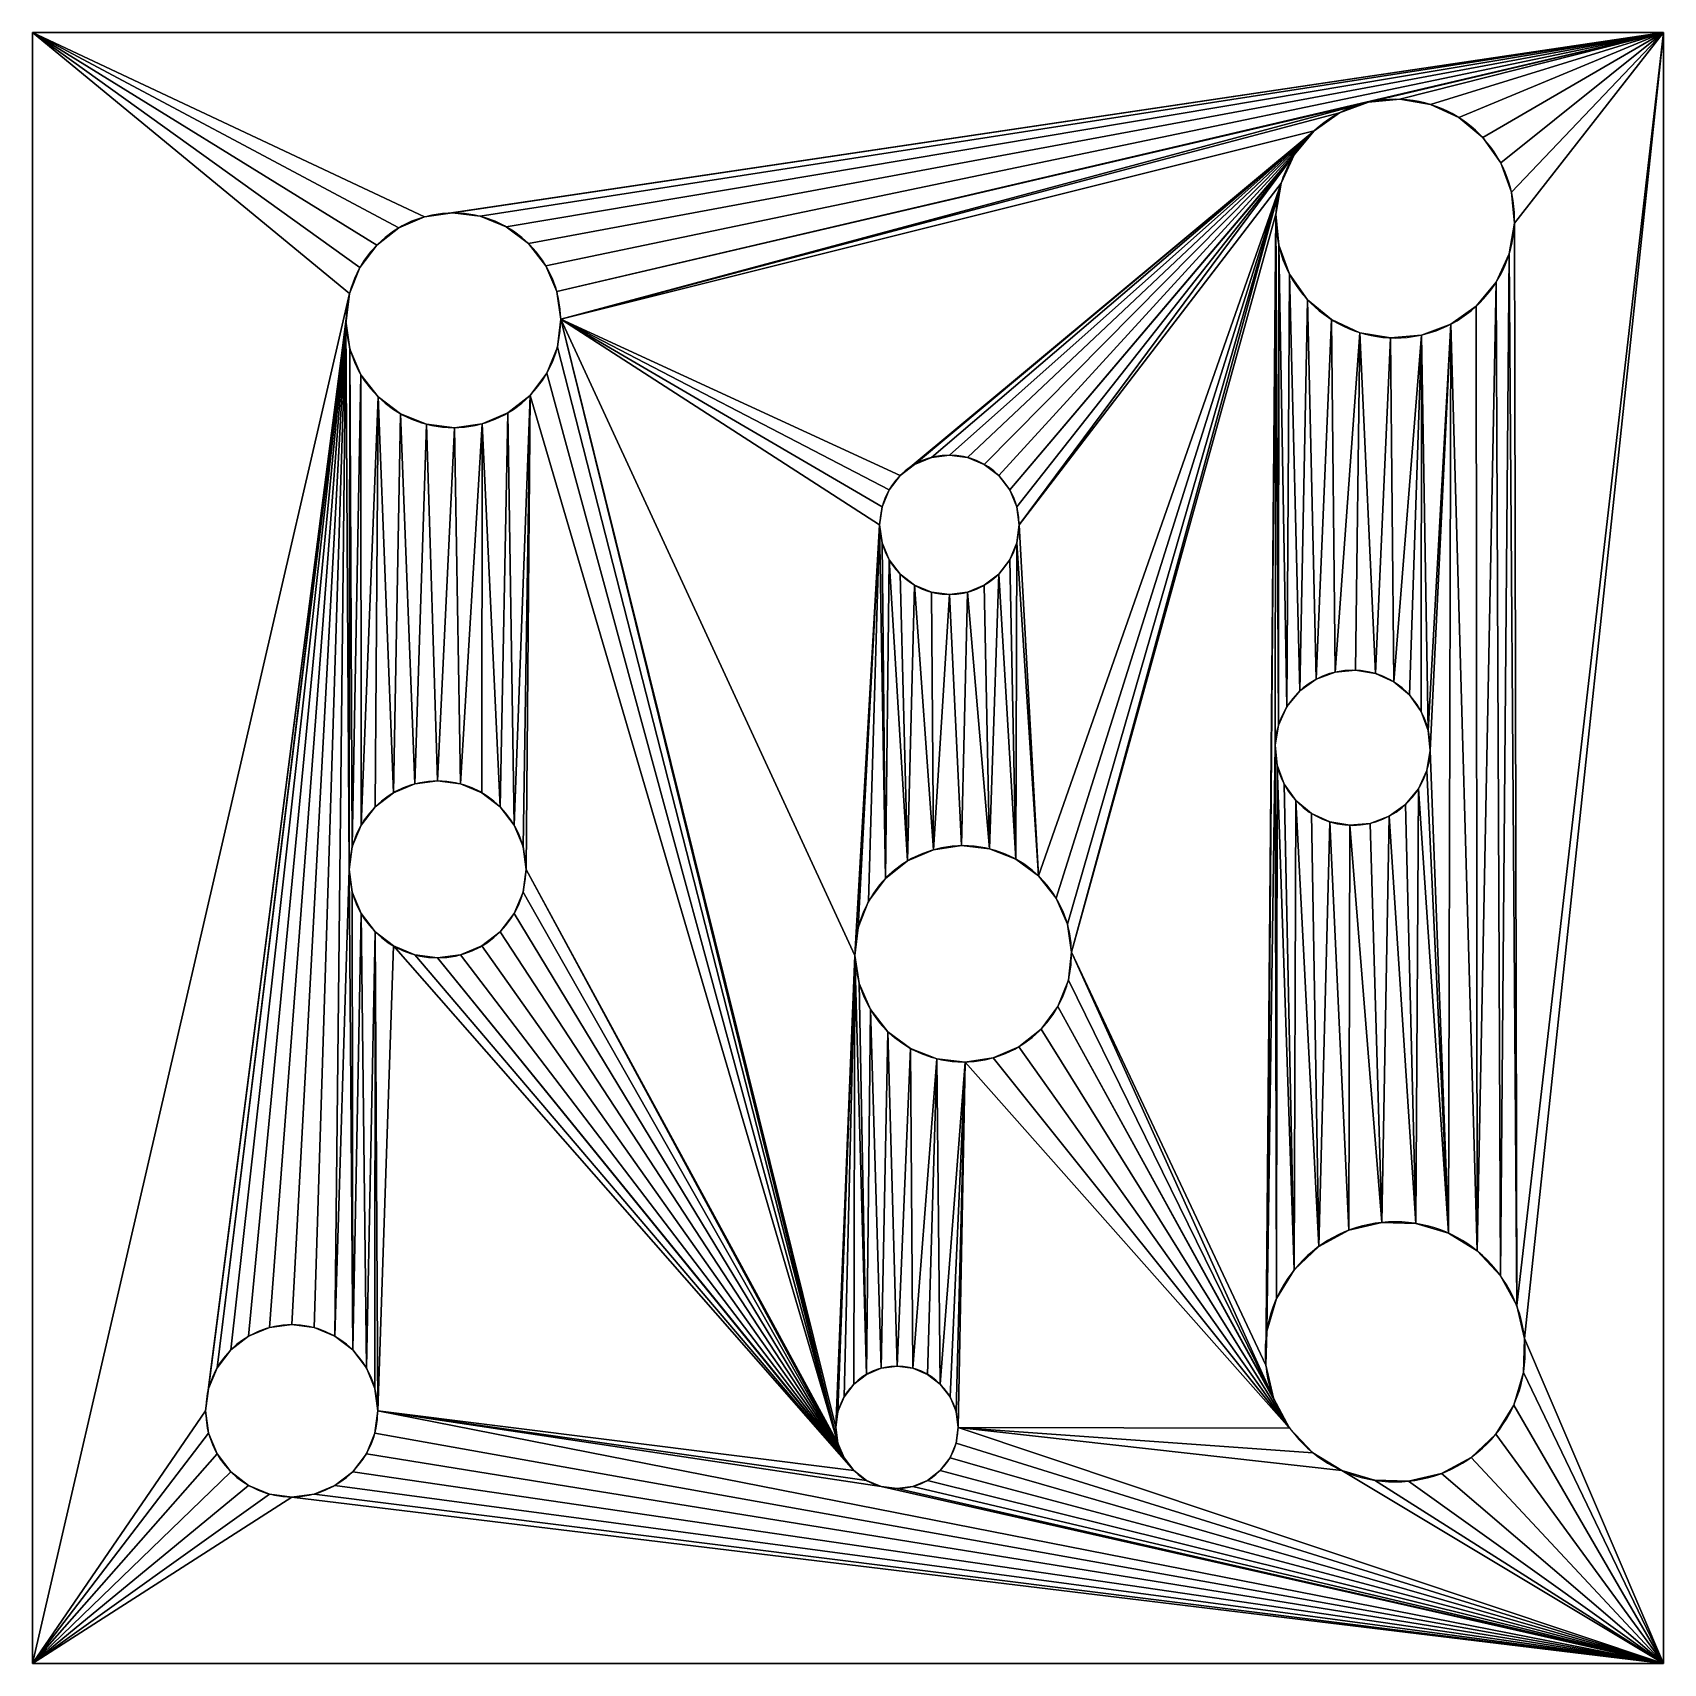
# Model space of a CAD drawing. Extents: x 2 to 699, y 2 to 699.
import ezdxf

# ---------------------------------------------------------------- set-up
doc = ezdxf.new("R2010")
doc.units = 0
doc.layers.get('0').update_dxf_attribs({"color": 13, "linetype": 'CONTINUOUS'})

msp = doc.modelspace()

# ---------------------------------------------------------------- linework, layer by layer
for p, q in [((2.26, 2.48), (2.26, 698.77)), ((2.26, 698.77), (698.55, 698.77)), ((2.26, 2.48, 100.15), (2.26, 698.77, 100.15)), ((2.26, 698.77, 100.15), (698.55, 698.77, 100.15)), ((2.26, 698.77), (2.26, 698.77, 100.15)), ((698.55, 698.77), (698.55, 2.48)), ((698.55, 698.77, 100.15), (698.55, 2.48, 100.15)), ((698.55, 698.77), (698.55, 698.77, 100.15)), ((572.71, 669.07, 100.15), (572.71, 669.07)), ((585.96, 670.3, 100.15), (585.96, 670.3)), ((560.23, 664.45, 100.15), (560.23, 664.45)), ((599.08, 668.05, 100.15), (599.08, 668.05)), ((611.17, 662.49, 100.15), (611.17, 662.49)), ((549.37, 656.76, 100.15), (549.37, 656.76)), ((621.41, 653.99, 100.15), (621.41, 653.99)), ((540.86, 646.52, 100.15), (540.86, 646.52)), ((629.1, 643.13, 100.15), (629.1, 643.13)), ((535.3, 634.43, 100.15), (535.3, 634.43)), ((633.72, 630.65, 100.15), (633.72, 630.65)), ((169.63, 620.13, 100.15), (169.63, 620.13)), ((181.49, 621.8, 100.15), (181.49, 621.8)), ((193.38, 620.35, 100.15), (193.38, 620.35)), ((533.06, 621.31, 100.15), (533.06, 621.31)), ((158.61, 615.44, 100.15), (158.61, 615.44)), ((204.48, 615.87, 100.15), (204.48, 615.87)), ((634.95, 617.4, 100.15), (634.95, 617.4)), ((149.18, 608.06, 100.15), (149.18, 608.06)), ((214.05, 608.67, 100.15), (214.05, 608.67)), ((534.29, 608.06, 100.15), (534.29, 608.06)), ((221.43, 599.24, 100.15), (221.43, 599.24)), ((632.71, 604.28, 100.15), (632.71, 604.28)), ((141.98, 598.49, 100.15), (141.98, 598.49)), ((538.91, 595.58, 100.15), (538.91, 595.58)), ((627.14, 592.19, 100.15), (627.14, 592.19)), ((137.5, 587.39, 100.15), (137.5, 587.39)), ((226.11, 588.22, 100.15), (226.11, 588.22)), ((546.6, 584.72, 100.15), (546.6, 584.72)), ((618.64, 581.95, 100.15), (618.64, 581.95)), ((136.05, 575.5, 100.15), (136.05, 575.5)), ((227.79, 576.36, 100.15), (227.79, 576.36)), ((556.84, 576.21, 100.15), (556.84, 576.21)), ((607.78, 574.26, 100.15), (607.78, 574.26)), ((226.34, 564.48, 100.15), (226.34, 564.48)), ((568.93, 570.65, 100.15), (568.93, 570.65)), ((582.05, 568.41, 100.15), (582.05, 568.41)), ((595.3, 569.64, 100.15), (595.3, 569.64)), ((137.73, 563.65, 100.15), (137.73, 563.65)), ((142.41, 552.63, 100.15), (142.41, 552.63)), ((221.86, 553.37, 100.15), (221.86, 553.37)), ((149.79, 543.2, 100.15), (149.79, 543.2)), ((214.66, 543.8, 100.15), (214.66, 543.8)), ((205.23, 536.43, 100.15), (205.23, 536.43)), ((159.36, 536, 100.15), (159.36, 536)), ((170.46, 531.52, 100.15), (170.46, 531.52)), ((182.35, 530.07, 100.15), (182.35, 530.07)), ((194.21, 531.74, 100.15), (194.21, 531.74)), ((385.99, 517.38, 100.15), (385.99, 517.38)), ((393.7, 518.4, 100.15), (393.7, 518.4)), ((401.4, 517.38, 100.15), (401.4, 517.38)), ((372.64, 509.68, 100.15), (372.64, 509.68)), ((378.81, 514.41, 100.15), (378.81, 514.41)), ((408.59, 514.41, 100.15), (408.59, 514.41)), ((414.75, 509.68, 100.15), (414.75, 509.68)), ((367.91, 503.51, 100.15), (367.91, 503.51)), ((419.49, 503.51, 100.15), (419.49, 503.51)), ((364.93, 496.33, 100.15), (364.93, 496.33)), ((422.46, 496.33, 100.15), (422.46, 496.33)), ((363.92, 488.62, 100.15), (363.92, 488.62)), ((423.48, 488.62, 100.15), (423.48, 488.62)), ((364.93, 480.91, 100.15), (364.93, 480.91)), ((422.46, 480.91, 100.15), (422.46, 480.91)), ((367.91, 473.73, 100.15), (367.91, 473.73)), ((419.49, 473.73, 100.15), (419.49, 473.73)), ((372.64, 467.56, 100.15), (372.64, 467.56)), ((414.75, 467.56, 100.15), (414.75, 467.56)), ((378.81, 462.83, 100.15), (378.81, 462.83)), ((385.99, 459.85, 100.15), (385.99, 459.85)), ((401.4, 459.85, 100.15), (401.4, 459.85)), ((408.59, 462.83, 100.15), (408.59, 462.83)), ((393.7, 458.84, 100.15), (393.7, 458.84)), ((558.46, 425.71, 100.15), (558.46, 425.71)), ((567.07, 426.53, 100.15), (567.07, 426.53)), ((575.59, 425.09, 100.15), (575.59, 425.09)), ((550.35, 422.68, 100.15), (550.35, 422.68)), ((583.46, 421.5, 100.15), (583.46, 421.5)), ((537.8, 411, 100.15), (537.8, 411)), ((543.31, 417.67, 100.15), (543.31, 417.67)), ((590.13, 415.99, 100.15), (590.13, 415.99)), ((595.15, 408.95, 100.15), (595.15, 408.95)), ((534.21, 403.13, 100.15), (534.21, 403.13)), ((598.17, 400.84, 100.15), (598.17, 400.84)), ((532.77, 394.6, 100.15), (532.77, 394.6)), ((598.99, 392.24, 100.15), (598.99, 392.24)), ((533.6, 385.99, 100.15), (533.6, 385.99)), ((597.56, 383.71, 100.15), (597.56, 383.71)), ((165.42, 377.97, 100.15), (165.42, 377.97)), ((175.19, 379.25, 100.15), (175.19, 379.25)), ((184.97, 377.97, 100.15), (184.97, 377.97)), ((536.62, 377.89, 100.15), (536.62, 377.89)), ((156.31, 374.2, 100.15), (156.31, 374.2)), ((194.07, 374.2, 100.15), (194.07, 374.2)), ((541.63, 370.84, 100.15), (541.63, 370.84)), ((588.46, 369.17, 100.15), (588.46, 369.17)), ((593.96, 375.84, 100.15), (593.96, 375.84)), ((148.49, 368.19, 100.15), (148.49, 368.19)), ((201.9, 368.19, 100.15), (201.9, 368.19)), ((548.3, 365.34, 100.15), (548.3, 365.34)), ((581.41, 364.15, 100.15), (581.41, 364.15)), ((142.49, 360.37, 100.15), (142.49, 360.37)), ((207.9, 360.37, 100.15), (207.9, 360.37)), ((556.17, 361.74, 100.15), (556.17, 361.74)), ((564.7, 360.31, 100.15), (564.7, 360.31)), ((573.31, 361.13, 100.15), (573.31, 361.13)), ((138.72, 351.27, 100.15), (138.72, 351.27)), ((211.67, 351.27, 100.15), (211.67, 351.27)), ((386.9, 349.91, 100.15), (386.9, 349.91)), ((398.84, 351.69, 100.15), (398.84, 351.69)), ((410.84, 350.31, 100.15), (410.84, 350.31)), ((137.43, 341.49, 100.15), (137.43, 341.49)), ((212.95, 341.49, 100.15), (212.95, 341.49)), ((375.82, 345.11, 100.15), (375.82, 345.11)), ((422.07, 345.88, 100.15), (422.07, 345.88)), ((366.37, 337.6, 100.15), (366.37, 337.6)), ((431.77, 338.69, 100.15), (431.77, 338.69)), ((138.72, 331.72, 100.15), (138.72, 331.72)), ((211.67, 331.72, 100.15), (211.67, 331.72)), ((359.18, 327.9, 100.15), (359.18, 327.9)), ((439.27, 329.23, 100.15), (439.27, 329.23)), ((142.49, 322.61, 100.15), (142.49, 322.61)), ((207.9, 322.61, 100.15), (207.9, 322.61)), ((148.49, 314.79, 100.15), (148.49, 314.79)), ((201.9, 314.79, 100.15), (201.9, 314.79)), ((354.74, 316.67, 100.15), (354.74, 316.67)), ((444.08, 318.15, 100.15), (444.08, 318.15)), ((156.31, 308.79, 100.15), (156.31, 308.79)), ((194.07, 308.79, 100.15), (194.07, 308.79)), ((165.42, 305.02, 100.15), (165.42, 305.02)), ((175.19, 303.73, 100.15), (175.19, 303.73)), ((184.97, 305.02, 100.15), (184.97, 305.02)), ((353.37, 304.68, 100.15), (353.37, 304.68)), ((445.85, 306.21, 100.15), (445.85, 306.21)), ((355.14, 292.73, 100.15), (355.14, 292.73)), ((444.48, 294.22, 100.15), (444.48, 294.22)), ((359.95, 281.66, 100.15), (359.95, 281.66)), ((440.04, 282.99, 100.15), (440.04, 282.99)), ((367.45, 272.2, 100.15), (367.45, 272.2)), ((432.85, 273.29, 100.15), (432.85, 273.29)), ((377.15, 265.01, 100.15), (377.15, 265.01)), ((423.4, 265.78, 100.15), (423.4, 265.78)), ((388.38, 260.58, 100.15), (388.38, 260.58)), ((400.38, 259.2, 100.15), (400.38, 259.2)), ((412.32, 260.97, 100.15), (412.32, 260.97)), ((578.36, 190.75, 100.15), (578.36, 190.75)), ((592.85, 190.33, 100.15), (592.85, 190.33)), ((564.25, 187.41, 100.15), (564.25, 187.41)), ((606.75, 186.17, 100.15), (606.75, 186.17)), ((551.48, 180.53, 100.15), (551.48, 180.53)), ((619.09, 178.56, 100.15), (619.09, 178.56)), ((540.94, 170.57, 100.15), (540.94, 170.57)), ((629.04, 168.01, 100.15), (629.04, 168.01)), ((533.32, 158.23, 100.15), (533.32, 158.23)), ((635.92, 155.25, 100.15), (635.92, 155.25)), ((112.9, 147.11, 100.15), (112.9, 147.11)), ((94.5, 142.18, 100.15), (94.5, 142.18)), ((103.37, 145.86, 100.15), (103.37, 145.86)), ((122.42, 145.86, 100.15), (122.42, 145.86)), ((131.3, 142.18, 100.15), (131.3, 142.18)), ((529.16, 144.34, 100.15), (529.16, 144.34)), ((639.27, 141.14, 100.15), (639.27, 141.14)), ((86.88, 136.33, 100.15), (86.88, 136.33)), ((138.92, 136.33, 100.15), (138.92, 136.33)), ((81.03, 128.71, 100.15), (81.03, 128.71)), ((144.77, 128.71, 100.15), (144.77, 128.71)), ((358.28, 125.87, 100.15), (358.28, 125.87)), ((364.58, 128.48, 100.15), (364.58, 128.48)), ((371.34, 129.37, 100.15), (371.34, 129.37)), ((378.1, 128.48, 100.15), (378.1, 128.48)), ((384.4, 125.87, 100.15), (384.4, 125.87)), ((528.74, 129.84, 100.15), (528.74, 129.84)), ((638.85, 126.64, 100.15), (638.85, 126.64)), ((77.35, 119.83, 100.15), (77.35, 119.83)), ((148.44, 119.83, 100.15), (148.44, 119.83)), ((352.87, 121.72, 100.15), (352.87, 121.72)), ((389.81, 121.72, 100.15), (389.81, 121.72)), ((348.72, 116.31, 100.15), (348.72, 116.31)), ((393.96, 116.31, 100.15), (393.96, 116.31)), ((532.09, 115.73, 100.15), (532.09, 115.73)), ((634.69, 112.75, 100.15), (634.69, 112.75)), ((76.1, 110.31, 100.15), (76.1, 110.31)), ((149.7, 110.31, 100.15), (149.7, 110.31)), ((346.11, 110.01, 100.15), (346.11, 110.01)), ((396.57, 110.01, 100.15), (396.57, 110.01)), ((77.35, 100.78, 100.15), (77.35, 100.78)), ((148.44, 100.78, 100.15), (148.44, 100.78)), ((345.22, 103.25, 100.15), (345.22, 103.25)), ((397.46, 103.25, 100.15), (397.46, 103.25)), ((538.97, 102.97, 100.15), (538.97, 102.97)), ((627.07, 100.41, 100.15), (627.07, 100.41)), ((81.03, 91.91, 100.15), (81.03, 91.91)), ((144.77, 91.91, 100.15), (144.77, 91.91)), ((346.11, 96.49, 100.15), (346.11, 96.49)), ((396.57, 96.49, 100.15), (396.57, 96.49)), ((548.92, 92.42, 100.15), (548.92, 92.42)), ((86.88, 84.29, 100.15), (86.88, 84.29)), ((138.92, 84.29, 100.15), (138.92, 84.29)), ((348.72, 90.19, 100.15), (348.72, 90.19)), ((352.87, 84.78, 100.15), (352.87, 84.78)), ((389.81, 84.78, 100.15), (389.81, 84.78)), ((393.96, 90.19, 100.15), (393.96, 90.19)), ((561.26, 84.81, 100.15), (561.26, 84.81)), ((603.76, 83.57, 100.15), (603.76, 83.57)), ((616.53, 90.45, 100.15), (616.53, 90.45)), ((94.5, 78.44, 100.15), (94.5, 78.44)), ((131.3, 78.44, 100.15), (131.3, 78.44)), ((358.28, 80.63, 100.15), (358.28, 80.63)), ((364.58, 78.02, 100.15), (364.58, 78.02)), ((371.34, 77.13, 100.15), (371.34, 77.13)), ((378.1, 78.02, 100.15), (378.1, 78.02)), ((384.4, 80.63, 100.15), (384.4, 80.63)), ((575.16, 80.65, 100.15), (575.16, 80.65)), ((589.65, 80.23, 100.15), (589.65, 80.23)), ((103.37, 74.76, 100.15), (103.37, 74.76)), ((112.9, 73.51, 100.15), (112.9, 73.51)), ((122.42, 74.76, 100.15), (122.42, 74.76)), ((698.55, 2.48), (2.26, 2.48)), ((698.55, 2.48, 100.15), (2.26, 2.48, 100.15)), ((2.26, 2.48), (2.26, 2.48, 100.15)), ((698.55, 2.48), (698.55, 2.48, 100.15))]:
    msp.add_line(p, q)
at = {"extrusion": (0, 0, -1)}
for centre, radius in [((-584, 619.35, -100.15), 50.98), ((-584, 619.35), 50.98), ((-181.92, 575.93, -100.15), 45.87), ((-181.92, 575.93), 45.87), ((-393.7, 488.62, -100.15), 29.78), ((-393.7, 488.62), 29.78), ((-565.88, 393.42, -100.15), 33.13), ((-565.88, 393.42), 33.13), ((-175.19, 341.49, -100.15), 37.76), ((-175.19, 341.49), 37.76), ((-399.61, 305.44, -100.15), 46.25), ((-399.61, 305.44), 46.25), ((-584, 135.49, -100.15), 55.55), ((-584, 135.49), 55.55), ((-112.9, 110.31, -100.15), 36.8), ((-112.9, 110.31), 36.8), ((-371.34, 103.25, -100.15), 26.12), ((-371.34, 103.25), 26.12)]:
    msp.add_circle(centre, radius, dxfattribs=at)

# ---------------------------------------------------------------- meshes
mesh = msp.add_polyface()
corners = [(131.3, 142.18), (137.43, 341.49), (138.92, 136.33), (136.05, 575.5), (138.72, 331.72), (142.49, 322.61), (144.77, 128.71), (148.49, 314.79), (148.44, 119.83), (149.7, 110.31), (156.31, 308.79), (137.73, 563.65), (138.72, 351.27), (142.41, 552.63), (142.49, 360.37), (149.79, 543.2), (148.49, 368.19), (156.31, 374.2), (159.36, 536), (165.42, 377.97), (170.46, 531.52), (175.19, 379.25), (182.35, 530.07), (184.97, 377.97), (194.21, 531.74), (194.07, 374.2), (201.9, 368.19), (205.23, 536.43), (207.9, 360.37), (214.66, 543.8), (211.67, 351.27), (212.95, 341.49), (2.26, 698.77), (137.5, 587.39), (2.26, 2.48), (141.98, 598.49), (149.18, 608.06), (158.61, 615.44), (169.63, 620.13), (698.55, 698.77), (76.1, 110.31), (77.35, 119.83), (81.03, 128.71), (86.88, 136.33), (94.5, 142.18), (103.37, 145.86), (112.9, 147.11), (122.42, 145.86), (181.49, 621.8), (193.38, 620.35), (204.48, 615.87), (214.05, 608.67), (221.43, 599.24), (226.11, 588.22), (572.71, 669.07), (227.79, 576.36), (560.23, 664.45), (549.37, 656.76), (372.64, 509.68), (367.91, 503.51), (364.93, 496.33), (363.92, 488.62), (353.37, 304.68), (345.22, 103.25), (346.11, 110.01), (348.72, 116.31), (352.87, 121.72), (354.74, 316.67), (359.18, 327.9), (378.81, 514.41), (385.99, 517.38), (393.7, 518.4), (401.4, 517.38), (408.59, 514.41), (414.75, 509.68), (419.49, 503.51), (540.86, 646.52), (422.46, 496.33), (423.48, 488.62), (535.3, 634.43), (431.77, 338.69), (439.27, 329.23), (444.08, 318.15), (445.85, 306.21), (533.06, 621.31), (528.74, 129.84), (529.16, 144.34), (532.77, 394.6), (585.96, 670.3), (599.08, 668.05), (611.17, 662.49), (621.41, 653.99), (629.1, 643.13), (633.72, 630.65), (634.95, 617.4), (635.92, 155.25), (639.27, 141.14), (112.9, 73.51), (698.55, 2.48), (103.37, 74.76), (94.5, 78.44), (86.88, 84.29), (81.03, 91.91), (77.35, 100.78), (122.42, 74.76), (131.3, 78.44), (138.92, 84.29), (144.77, 91.91), (148.44, 100.78), (364.58, 78.02), (358.28, 80.63), (352.87, 84.78), (165.42, 305.02), (175.19, 303.73), (348.72, 90.19), (184.97, 305.02), (194.07, 308.79), (201.9, 314.79), (207.9, 322.61), (211.67, 331.72), (346.11, 96.49), (221.86, 553.37), (226.34, 564.48), (371.34, 77.13), (378.1, 78.02), (384.4, 80.63), (389.81, 84.78), (393.96, 90.19), (396.57, 96.49), (397.46, 103.25), (561.26, 84.81), (548.92, 92.42), (538.97, 102.97), (400.38, 259.2), (412.32, 260.97), (423.4, 265.78), (432.85, 273.29), (440.04, 282.99), (532.09, 115.73), (444.48, 294.22), (575.16, 80.65), (589.65, 80.23), (603.76, 83.57), (616.53, 90.45), (627.07, 100.41), (634.69, 112.75), (638.85, 126.64), (534.21, 403.13), (534.29, 608.06), (537.8, 411), (538.91, 595.58), (543.31, 417.67), (546.6, 584.72), (550.35, 422.68), (556.84, 576.21), (558.46, 425.71), (568.93, 570.65), (567.07, 426.53), (575.59, 425.09), (582.05, 568.41), (583.46, 421.5), (595.3, 569.64), (590.13, 415.99), (595.15, 408.95), (598.17, 400.84), (607.78, 574.26), (598.99, 392.24), (606.75, 186.17), (619.09, 178.56), (618.64, 581.95), (627.14, 592.19), (629.04, 168.01), (632.71, 604.28), (533.32, 158.23), (533.6, 385.99), (540.94, 170.57), (536.62, 377.89), (541.63, 370.84), (551.48, 180.53), (548.3, 365.34), (556.17, 361.74), (564.25, 187.41), (564.7, 360.31), (578.36, 190.75), (573.31, 361.13), (581.41, 364.15), (592.85, 190.33), (588.46, 369.17), (593.96, 375.84), (597.56, 383.71), (358.28, 125.87), (355.14, 292.73), (359.95, 281.66), (364.58, 128.48), (367.45, 272.2), (371.34, 129.37), (377.15, 265.01), (378.1, 128.48), (388.38, 260.58), (384.4, 125.87), (389.81, 121.72), (393.96, 116.31), (396.57, 110.01), (366.37, 337.6), (364.93, 480.91), (367.91, 473.73), (375.82, 345.11), (372.64, 467.56), (378.81, 462.83), (386.9, 349.91), (385.99, 459.85), (393.7, 458.84), (398.84, 351.69), (401.4, 459.85), (410.84, 350.31), (408.59, 462.83), (414.75, 467.56), (422.07, 345.88), (419.49, 473.73), (422.46, 480.91)]
mesh.append_faces([[corners[k] for k in face] for face in [(0, 1, 2), (2, 5, 6), (6, 7, 8), (8, 7, 9), (11, 1, 3), (1, 11, 12), (12, 13, 14), (14, 15, 16), (16, 15, 17), (17, 18, 19), (19, 20, 21), (21, 22, 23), (23, 24, 25), (25, 24, 26), (26, 27, 28), (28, 29, 30), (30, 29, 31), (32, 33, 34), (33, 32, 35), (35, 32, 36), (36, 32, 37), (37, 32, 38), (40, 33, 41), (41, 33, 42), (42, 3, 43), (43, 3, 44), (44, 3, 45), (45, 3, 46), (46, 3, 47), (47, 3, 0), (38, 39, 48), (48, 39, 49), (49, 39, 50), (50, 39, 51), (51, 39, 52), (52, 39, 53), (53, 54, 55), (63, 62, 64), (64, 62, 65), (65, 62, 66), (62, 61, 67), (67, 61, 68), (58, 57, 69), (69, 57, 70), (70, 57, 71), (71, 57, 72), (72, 57, 73), (73, 57, 74), (74, 57, 75), (75, 76, 77), (77, 76, 78), (80, 79, 81), (81, 79, 82), (82, 79, 83), (85, 84, 86), (54, 39, 88), (88, 39, 89), (89, 39, 90), (90, 39, 91), (91, 39, 92), (92, 39, 93), (93, 39, 94), (95, 39, 96), (34, 97, 98), (97, 34, 99), (99, 34, 100), (100, 34, 101), (101, 34, 102), (102, 34, 103), (103, 34, 40), (109, 9, 110), (110, 9, 111), (111, 113, 114), (114, 31, 120), (120, 55, 63), (130, 129, 131), (131, 129, 132), (132, 137, 138), (138, 83, 85), (98, 96, 39), (147, 148, 149), (149, 150, 151), (151, 152, 153), (153, 154, 155), (155, 156, 157), (157, 156, 158), (158, 159, 160), (160, 161, 162), (162, 161, 163), (163, 161, 164), (164, 165, 166), (167, 165, 168), (168, 170, 171), (171, 172, 95), (173, 174, 175), (175, 177, 178), (178, 180, 181), (181, 182, 183), (183, 185, 186), (186, 188, 167), (190, 192, 193), (193, 194, 195), (195, 196, 197), (197, 198, 199), (199, 198, 200), (200, 133, 201), (201, 133, 202), (202, 133, 129), (203, 205, 206), (206, 208, 209), (209, 211, 212), (212, 213, 214), (214, 216, 217), (217, 219, 80)]], dxfattribs={"vtx0": -1, "vtx1": -1})
mesh.append_faces([[corners[k] for k in face] for face in [(1, 0, 3), (34, 33, 40), (53, 39, 54), (55, 57, 58), (55, 61, 62), (55, 62, 63), (78, 79, 80), (83, 84, 85), (86, 84, 87), (94, 39, 95), (98, 9, 109), (111, 9, 10), (120, 31, 29), (98, 129, 130), (132, 129, 133), (166, 165, 167)]], dxfattribs={"vtx0": -1, "vtx1": -1, "vtx2": -1})
mesh.append_faces([[corners[k] for k in face] for face in [(2, 1, 4), (2, 4, 5), (6, 5, 7), (9, 7, 10), (12, 11, 13), (14, 13, 15), (17, 15, 18), (19, 18, 20), (21, 20, 22), (23, 22, 24), (26, 24, 27), (28, 27, 29), (38, 32, 39), (42, 33, 3), (55, 54, 56), (55, 56, 57), (55, 58, 59), (55, 59, 60), (55, 60, 61), (75, 57, 76), (78, 76, 79), (83, 79, 84), (98, 97, 104), (98, 104, 105), (98, 105, 106), (98, 106, 107), (98, 107, 108), (98, 108, 9), (111, 10, 112), (111, 112, 113), (114, 113, 115), (114, 115, 116), (114, 116, 117), (114, 117, 118), (114, 118, 119), (114, 119, 31), (120, 29, 121), (120, 121, 122), (120, 122, 55), (98, 109, 123), (98, 123, 124), (98, 124, 125), (98, 125, 126), (98, 126, 127), (98, 127, 128), (98, 128, 129), (132, 133, 134), (132, 134, 135), (132, 135, 136), (132, 136, 137), (138, 137, 139), (138, 139, 83), (98, 130, 140), (98, 140, 141), (98, 141, 142), (98, 142, 143), (98, 143, 144), (98, 144, 145), (98, 145, 146), (98, 146, 96), (84, 147, 87), (147, 84, 148), (149, 148, 150), (151, 150, 152), (153, 152, 154), (155, 154, 156), (158, 156, 159), (160, 159, 161), (164, 161, 165), (168, 165, 169), (168, 169, 170), (171, 170, 172), (95, 172, 94), (87, 173, 86), (173, 87, 174), (175, 174, 176), (175, 176, 177), (178, 177, 179), (178, 179, 180), (181, 180, 182), (183, 182, 184), (183, 184, 185), (186, 185, 187), (186, 187, 188), (167, 188, 189), (167, 189, 166), (62, 190, 66), (190, 62, 191), (190, 191, 192), (193, 192, 194), (195, 194, 196), (197, 196, 198), (200, 198, 133), (61, 203, 68), (203, 61, 204), (203, 204, 205), (206, 205, 207), (206, 207, 208), (209, 208, 210), (209, 210, 211), (212, 211, 213), (214, 213, 215), (214, 215, 216), (217, 216, 218), (217, 218, 219), (80, 219, 78)]], dxfattribs={"vtx0": -1, "vtx2": -1})
mesh = msp.add_polyface()
corners = [(366.37, 337.6, 100.15), (363.92, 488.62, 100.15), (359.18, 327.9, 100.15), (364.93, 480.91, 100.15), (367.91, 473.73, 100.15), (375.82, 345.11, 100.15), (372.64, 467.56, 100.15), (378.81, 462.83, 100.15), (386.9, 349.91, 100.15), (385.99, 459.85, 100.15), (393.7, 458.84, 100.15), (398.84, 351.69, 100.15), (401.4, 459.85, 100.15), (410.84, 350.31, 100.15), (408.59, 462.83, 100.15), (414.75, 467.56, 100.15), (422.07, 345.88, 100.15), (419.49, 473.73, 100.15), (422.46, 480.91, 100.15), (431.77, 338.69, 100.15), (423.48, 488.62, 100.15), (533.32, 158.23, 100.15), (532.77, 394.6, 100.15), (529.16, 144.34, 100.15), (533.6, 385.99, 100.15), (540.94, 170.57, 100.15), (536.62, 377.89, 100.15), (541.63, 370.84, 100.15), (551.48, 180.53, 100.15), (548.3, 365.34, 100.15), (556.17, 361.74, 100.15), (564.25, 187.41, 100.15), (564.7, 360.31, 100.15), (578.36, 190.75, 100.15), (573.31, 361.13, 100.15), (581.41, 364.15, 100.15), (592.85, 190.33, 100.15), (588.46, 369.17, 100.15), (593.96, 375.84, 100.15), (606.75, 186.17, 100.15), (597.56, 383.71, 100.15), (598.99, 392.24, 100.15), (534.21, 403.13, 100.15), (533.06, 621.31, 100.15), (534.29, 608.06, 100.15), (537.8, 411, 100.15), (538.91, 595.58, 100.15), (543.31, 417.67, 100.15), (546.6, 584.72, 100.15), (550.35, 422.68, 100.15), (556.84, 576.21, 100.15), (558.46, 425.71, 100.15), (568.93, 570.65, 100.15), (567.07, 426.53, 100.15), (575.59, 425.09, 100.15), (582.05, 568.41, 100.15), (583.46, 421.5, 100.15), (595.3, 569.64, 100.15), (590.13, 415.99, 100.15), (595.15, 408.95, 100.15), (598.17, 400.84, 100.15), (607.78, 574.26, 100.15), (619.09, 178.56, 100.15), (618.64, 581.95, 100.15), (627.14, 592.19, 100.15), (629.04, 168.01, 100.15), (632.71, 604.28, 100.15), (635.92, 155.25, 100.15), (634.95, 617.4, 100.15), (2.26, 2.48, 100.15), (77.35, 100.78, 100.15), (76.1, 110.31, 100.15), (81.03, 91.91, 100.15), (86.88, 84.29, 100.15), (94.5, 78.44, 100.15), (103.37, 74.76, 100.15), (112.9, 73.51, 100.15), (698.55, 2.48, 100.15), (122.42, 74.76, 100.15), (131.3, 78.44, 100.15), (138.92, 84.29, 100.15), (144.77, 91.91, 100.15), (148.44, 100.78, 100.15), (149.7, 110.31, 100.15), (364.58, 78.02, 100.15), (358.28, 80.63, 100.15), (352.87, 84.78, 100.15), (156.31, 308.79, 100.15), (165.42, 305.02, 100.15), (175.19, 303.73, 100.15), (348.72, 90.19, 100.15), (184.97, 305.02, 100.15), (194.07, 308.79, 100.15), (201.9, 314.79, 100.15), (207.9, 322.61, 100.15), (211.67, 331.72, 100.15), (212.95, 341.49, 100.15), (346.11, 96.49, 100.15), (214.66, 543.8, 100.15), (221.86, 553.37, 100.15), (226.34, 564.48, 100.15), (227.79, 576.36, 100.15), (345.22, 103.25, 100.15), (371.34, 77.13, 100.15), (378.1, 78.02, 100.15), (384.4, 80.63, 100.15), (389.81, 84.78, 100.15), (393.96, 90.19, 100.15), (396.57, 96.49, 100.15), (397.46, 103.25, 100.15), (561.26, 84.81, 100.15), (548.92, 92.42, 100.15), (538.97, 102.97, 100.15), (400.38, 259.2, 100.15), (412.32, 260.97, 100.15), (423.4, 265.78, 100.15), (432.85, 273.29, 100.15), (440.04, 282.99, 100.15), (532.09, 115.73, 100.15), (444.48, 294.22, 100.15), (445.85, 306.21, 100.15), (528.74, 129.84, 100.15), (575.16, 80.65, 100.15), (589.65, 80.23, 100.15), (603.76, 83.57, 100.15), (616.53, 90.45, 100.15), (627.07, 100.41, 100.15), (634.69, 112.75, 100.15), (638.85, 126.64, 100.15), (639.27, 141.14, 100.15), (2.26, 698.77, 100.15), (169.63, 620.13, 100.15), (698.55, 698.77, 100.15), (158.61, 615.44, 100.15), (149.18, 608.06, 100.15), (141.98, 598.49, 100.15), (137.5, 587.39, 100.15), (77.35, 119.83, 100.15), (81.03, 128.71, 100.15), (136.05, 575.5, 100.15), (86.88, 136.33, 100.15), (94.5, 142.18, 100.15), (103.37, 145.86, 100.15), (112.9, 147.11, 100.15), (122.42, 145.86, 100.15), (131.3, 142.18, 100.15), (181.49, 621.8, 100.15), (193.38, 620.35, 100.15), (204.48, 615.87, 100.15), (214.05, 608.67, 100.15), (221.43, 599.24, 100.15), (226.11, 588.22, 100.15), (572.71, 669.07, 100.15), (560.23, 664.45, 100.15), (549.37, 656.76, 100.15), (372.64, 509.68, 100.15), (367.91, 503.51, 100.15), (364.93, 496.33, 100.15), (353.37, 304.68, 100.15), (346.11, 110.01, 100.15), (348.72, 116.31, 100.15), (352.87, 121.72, 100.15), (354.74, 316.67, 100.15), (378.81, 514.41, 100.15), (385.99, 517.38, 100.15), (393.7, 518.4, 100.15), (401.4, 517.38, 100.15), (408.59, 514.41, 100.15), (414.75, 509.68, 100.15), (419.49, 503.51, 100.15), (540.86, 646.52, 100.15), (422.46, 496.33, 100.15), (535.3, 634.43, 100.15), (439.27, 329.23, 100.15), (444.08, 318.15, 100.15), (585.96, 670.3, 100.15), (599.08, 668.05, 100.15), (611.17, 662.49, 100.15), (621.41, 653.99, 100.15), (629.1, 643.13, 100.15), (633.72, 630.65, 100.15), (358.28, 125.87, 100.15), (355.14, 292.73, 100.15), (359.95, 281.66, 100.15), (364.58, 128.48, 100.15), (367.45, 272.2, 100.15), (371.34, 129.37, 100.15), (377.15, 265.01, 100.15), (378.1, 128.48, 100.15), (388.38, 260.58, 100.15), (384.4, 125.87, 100.15), (389.81, 121.72, 100.15), (393.96, 116.31, 100.15), (396.57, 110.01, 100.15), (137.43, 341.49, 100.15), (137.73, 563.65, 100.15), (138.72, 351.27, 100.15), (142.41, 552.63, 100.15), (142.49, 360.37, 100.15), (149.79, 543.2, 100.15), (148.49, 368.19, 100.15), (156.31, 374.2, 100.15), (159.36, 536, 100.15), (165.42, 377.97, 100.15), (170.46, 531.52, 100.15), (175.19, 379.25, 100.15), (182.35, 530.07, 100.15), (184.97, 377.97, 100.15), (194.21, 531.74, 100.15), (194.07, 374.2, 100.15), (201.9, 368.19, 100.15), (205.23, 536.43, 100.15), (207.9, 360.37, 100.15), (211.67, 351.27, 100.15), (138.92, 136.33, 100.15), (138.72, 331.72, 100.15), (142.49, 322.61, 100.15), (144.77, 128.71, 100.15), (148.49, 314.79, 100.15), (148.44, 119.83, 100.15)]
mesh.append_faces([[corners[k] for k in face] for face in [(0, 1, 2), (1, 0, 3), (3, 0, 4), (4, 5, 6), (6, 5, 7), (7, 8, 9), (9, 8, 10), (10, 11, 12), (12, 13, 14), (14, 13, 15), (15, 16, 17), (17, 16, 18), (18, 19, 20), (21, 22, 23), (22, 21, 24), (24, 25, 26), (26, 25, 27), (27, 28, 29), (29, 28, 30), (30, 31, 32), (32, 33, 34), (34, 33, 35), (35, 36, 37), (37, 36, 38), (38, 39, 40), (40, 39, 41), (42, 43, 22), (43, 42, 44), (44, 45, 46), (46, 47, 48), (48, 49, 50), (50, 51, 52), (52, 54, 55), (55, 56, 57), (57, 60, 61), (61, 62, 63), (63, 62, 64), (64, 65, 66), (66, 67, 68), (70, 69, 72), (72, 69, 73), (73, 69, 74), (74, 69, 75), (75, 69, 76), (76, 77, 78), (78, 77, 79), (79, 77, 80), (80, 77, 81), (81, 77, 82), (82, 77, 83), (87, 86, 88), (88, 86, 89), (89, 90, 91), (91, 90, 92), (92, 90, 93), (93, 90, 94), (94, 90, 95), (95, 90, 96), (98, 97, 99), (99, 97, 100), (100, 97, 101), (84, 77, 103), (103, 77, 104), (104, 77, 105), (105, 77, 106), (106, 77, 107), (107, 77, 108), (108, 77, 109), (113, 112, 114), (114, 112, 115), (115, 112, 116), (116, 112, 117), (117, 118, 119), (119, 118, 120), (110, 77, 122), (122, 77, 123), (123, 77, 124), (124, 77, 125), (125, 77, 126), (126, 77, 127), (127, 77, 128), (128, 77, 129), (130, 131, 132), (131, 130, 133), (133, 130, 134), (134, 130, 135), (135, 130, 136), (136, 138, 139), (152, 101, 153), (153, 101, 154), (155, 101, 156), (156, 101, 157), (157, 101, 1), (154, 169, 170), (170, 20, 172), (172, 120, 43), (132, 129, 77), (181, 158, 161), (158, 181, 182), (182, 181, 183), (183, 184, 185), (185, 186, 187), (187, 188, 189), (189, 191, 113), (195, 196, 197), (197, 198, 199), (199, 201, 202), (202, 203, 204), (204, 205, 206), (206, 207, 208), (208, 210, 211), (211, 212, 98), (194, 214, 215), (215, 214, 216), (216, 217, 218), (218, 83, 87)]], dxfattribs={"vtx0": -1, "vtx1": -1})
mesh.append_faces([[corners[k] for k in face] for face in [(61, 41, 39), (83, 77, 84), (83, 86, 87), (96, 97, 98), (109, 77, 110), (109, 112, 113), (136, 69, 71), (132, 151, 152), (154, 101, 155), (1, 101, 158), (158, 101, 102), (172, 20, 19), (43, 120, 121), (43, 23, 22), (132, 68, 67), (145, 194, 139)]], dxfattribs={"vtx0": -1, "vtx1": -1, "vtx2": -1})
mesh.append_faces([[corners[k] for k in face] for face in [(4, 0, 5), (7, 5, 8), (10, 8, 11), (12, 11, 13), (15, 13, 16), (18, 16, 19), (24, 21, 25), (27, 25, 28), (30, 28, 31), (32, 31, 33), (35, 33, 36), (38, 36, 39), (44, 42, 45), (46, 45, 47), (48, 47, 49), (50, 49, 51), (52, 51, 53), (52, 53, 54), (55, 54, 56), (57, 56, 58), (57, 58, 59), (57, 59, 60), (61, 60, 41), (61, 39, 62), (64, 62, 65), (66, 65, 67), (69, 70, 71), (76, 69, 77), (83, 84, 85), (83, 85, 86), (89, 86, 90), (96, 90, 97), (101, 97, 102), (109, 110, 111), (109, 111, 112), (117, 112, 118), (120, 118, 121), (136, 130, 69), (136, 71, 137), (136, 137, 138), (139, 138, 140), (139, 140, 141), (139, 141, 142), (139, 142, 143), (139, 143, 144), (139, 144, 145), (132, 131, 146), (132, 146, 147), (132, 147, 148), (132, 148, 149), (132, 149, 150), (132, 150, 151), (152, 151, 101), (158, 102, 159), (158, 159, 160), (158, 160, 161), (1, 158, 162), (1, 162, 2), (154, 155, 163), (154, 163, 164), (154, 164, 165), (154, 165, 166), (154, 166, 167), (154, 167, 168), (154, 168, 169), (170, 169, 171), (170, 171, 20), (172, 19, 173), (172, 173, 174), (172, 174, 120), (43, 121, 23), (132, 152, 175), (132, 175, 176), (132, 176, 177), (132, 177, 178), (132, 178, 179), (132, 179, 180), (132, 180, 68), (132, 67, 129), (183, 181, 184), (185, 184, 186), (187, 186, 188), (189, 188, 190), (189, 190, 191), (113, 191, 192), (113, 192, 193), (113, 193, 109), (194, 195, 139), (195, 194, 196), (197, 196, 198), (199, 198, 200), (199, 200, 201), (202, 201, 203), (204, 203, 205), (206, 205, 207), (208, 207, 209), (208, 209, 210), (211, 210, 212), (98, 212, 213), (98, 213, 96), (194, 145, 214), (216, 214, 217), (218, 217, 219), (218, 219, 83)]], dxfattribs={"vtx0": -1, "vtx2": -1})
mesh = msp.add_polyface()
corners = [(2.26, 698.77, 100.15), (2.26, 2.48), (2.26, 2.48, 100.15), (2.26, 698.77)]
mesh.append_faces([[corners[k] for k in face] for face in [(0, 1, 2), (1, 0, 3)]], dxfattribs={"vtx0": -1})
mesh = msp.add_polyface()
corners = [(2.26, 698.77, 100.15), (698.55, 698.77), (2.26, 698.77), (698.55, 698.77, 100.15)]
mesh.append_faces([[corners[k] for k in face] for face in [(0, 1, 2), (1, 0, 3)]], dxfattribs={"vtx0": -1})
mesh = msp.add_polyface()
corners = [(698.55, 698.77), (698.55, 2.48, 100.15), (698.55, 2.48), (698.55, 698.77, 100.15)]
mesh.append_faces([[corners[k] for k in face] for face in [(0, 1, 2), (1, 0, 3)]], dxfattribs={"vtx0": -1})
mesh = msp.add_polyface()
corners = [(572.71, 669.07, 100.15), (560.23, 664.45), (572.71, 669.07), (560.23, 664.45, 100.15)]
mesh.append_faces([[corners[k] for k in face] for face in [(0, 1, 2), (1, 0, 3)]], dxfattribs={"vtx0": -1})
mesh = msp.add_polyface()
corners = [(585.96, 670.3, 100.15), (572.71, 669.07), (585.96, 670.3), (572.71, 669.07, 100.15)]
mesh.append_faces([[corners[k] for k in face] for face in [(0, 1, 2), (1, 0, 3)]], dxfattribs={"vtx0": -1})
mesh = msp.add_polyface()
corners = [(599.08, 668.05, 100.15), (585.96, 670.3), (599.08, 668.05), (585.96, 670.3, 100.15)]
mesh.append_faces([[corners[k] for k in face] for face in [(0, 1, 2), (1, 0, 3)]], dxfattribs={"vtx0": -1})
mesh = msp.add_polyface()
corners = [(560.23, 664.45, 100.15), (549.37, 656.76), (560.23, 664.45), (549.37, 656.76, 100.15)]
mesh.append_faces([[corners[k] for k in face] for face in [(0, 1, 2), (1, 0, 3)]], dxfattribs={"vtx0": -1})
mesh = msp.add_polyface()
corners = [(611.17, 662.49, 100.15), (599.08, 668.05), (611.17, 662.49), (599.08, 668.05, 100.15)]
mesh.append_faces([[corners[k] for k in face] for face in [(0, 1, 2), (1, 0, 3)]], dxfattribs={"vtx0": -1})
mesh = msp.add_polyface()
corners = [(621.41, 653.99, 100.15), (611.17, 662.49), (621.41, 653.99), (611.17, 662.49, 100.15)]
mesh.append_faces([[corners[k] for k in face] for face in [(0, 1, 2), (1, 0, 3)]], dxfattribs={"vtx0": -1})
mesh = msp.add_polyface()
corners = [(549.37, 656.76), (540.86, 646.52, 100.15), (540.86, 646.52), (549.37, 656.76, 100.15)]
mesh.append_faces([[corners[k] for k in face] for face in [(0, 1, 2), (1, 0, 3)]], dxfattribs={"vtx0": -1})
mesh = msp.add_polyface()
corners = [(621.41, 653.99, 100.15), (629.1, 643.13), (629.1, 643.13, 100.15), (621.41, 653.99)]
mesh.append_faces([[corners[k] for k in face] for face in [(0, 1, 2), (1, 0, 3)]], dxfattribs={"vtx0": -1})
mesh = msp.add_polyface()
corners = [(540.86, 646.52), (535.3, 634.43, 100.15), (535.3, 634.43), (540.86, 646.52, 100.15)]
mesh.append_faces([[corners[k] for k in face] for face in [(0, 1, 2), (1, 0, 3)]], dxfattribs={"vtx0": -1})
mesh = msp.add_polyface()
corners = [(629.1, 643.13, 100.15), (633.72, 630.65), (633.72, 630.65, 100.15), (629.1, 643.13)]
mesh.append_faces([[corners[k] for k in face] for face in [(0, 1, 2), (1, 0, 3)]], dxfattribs={"vtx0": -1})
mesh = msp.add_polyface()
corners = [(535.3, 634.43), (533.06, 621.31, 100.15), (533.06, 621.31), (535.3, 634.43, 100.15)]
mesh.append_faces([[corners[k] for k in face] for face in [(0, 1, 2), (1, 0, 3)]], dxfattribs={"vtx0": -1})
mesh = msp.add_polyface()
corners = [(633.72, 630.65, 100.15), (634.95, 617.4), (634.95, 617.4, 100.15), (633.72, 630.65)]
mesh.append_faces([[corners[k] for k in face] for face in [(0, 1, 2), (1, 0, 3)]], dxfattribs={"vtx0": -1})
mesh = msp.add_polyface()
corners = [(169.63, 620.13, 100.15), (158.61, 615.44), (169.63, 620.13), (158.61, 615.44, 100.15)]
mesh.append_faces([[corners[k] for k in face] for face in [(0, 1, 2), (1, 0, 3)]], dxfattribs={"vtx0": -1})
mesh = msp.add_polyface()
corners = [(181.49, 621.8, 100.15), (169.63, 620.13), (181.49, 621.8), (169.63, 620.13, 100.15)]
mesh.append_faces([[corners[k] for k in face] for face in [(0, 1, 2), (1, 0, 3)]], dxfattribs={"vtx0": -1})
mesh = msp.add_polyface()
corners = [(193.38, 620.35, 100.15), (181.49, 621.8), (193.38, 620.35), (181.49, 621.8, 100.15)]
mesh.append_faces([[corners[k] for k in face] for face in [(0, 1, 2), (1, 0, 3)]], dxfattribs={"vtx0": -1})
mesh = msp.add_polyface()
corners = [(204.48, 615.87, 100.15), (193.38, 620.35), (204.48, 615.87), (193.38, 620.35, 100.15)]
mesh.append_faces([[corners[k] for k in face] for face in [(0, 1, 2), (1, 0, 3)]], dxfattribs={"vtx0": -1})
mesh = msp.add_polyface()
corners = [(533.06, 621.31), (534.29, 608.06, 100.15), (534.29, 608.06), (533.06, 621.31, 100.15)]
mesh.append_faces([[corners[k] for k in face] for face in [(0, 1, 2), (1, 0, 3)]], dxfattribs={"vtx0": -1})
mesh = msp.add_polyface()
corners = [(158.61, 615.44, 100.15), (149.18, 608.06), (158.61, 615.44), (149.18, 608.06, 100.15)]
mesh.append_faces([[corners[k] for k in face] for face in [(0, 1, 2), (1, 0, 3)]], dxfattribs={"vtx0": -1})
mesh = msp.add_polyface()
corners = [(214.05, 608.67, 100.15), (204.48, 615.87), (214.05, 608.67), (204.48, 615.87, 100.15)]
mesh.append_faces([[corners[k] for k in face] for face in [(0, 1, 2), (1, 0, 3)]], dxfattribs={"vtx0": -1})
mesh = msp.add_polyface()
corners = [(634.95, 617.4, 100.15), (632.71, 604.28), (632.71, 604.28, 100.15), (634.95, 617.4)]
mesh.append_faces([[corners[k] for k in face] for face in [(0, 1, 2), (1, 0, 3)]], dxfattribs={"vtx0": -1})
mesh = msp.add_polyface()
corners = [(149.18, 608.06), (141.98, 598.49, 100.15), (141.98, 598.49), (149.18, 608.06, 100.15)]
mesh.append_faces([[corners[k] for k in face] for face in [(0, 1, 2), (1, 0, 3)]], dxfattribs={"vtx0": -1})
mesh = msp.add_polyface()
corners = [(214.05, 608.67, 100.15), (221.43, 599.24), (221.43, 599.24, 100.15), (214.05, 608.67)]
mesh.append_faces([[corners[k] for k in face] for face in [(0, 1, 2), (1, 0, 3)]], dxfattribs={"vtx0": -1})
mesh = msp.add_polyface()
corners = [(534.29, 608.06), (538.91, 595.58, 100.15), (538.91, 595.58), (534.29, 608.06, 100.15)]
mesh.append_faces([[corners[k] for k in face] for face in [(0, 1, 2), (1, 0, 3)]], dxfattribs={"vtx0": -1})
mesh = msp.add_polyface()
corners = [(221.43, 599.24, 100.15), (226.11, 588.22), (226.11, 588.22, 100.15), (221.43, 599.24)]
mesh.append_faces([[corners[k] for k in face] for face in [(0, 1, 2), (1, 0, 3)]], dxfattribs={"vtx0": -1})
mesh = msp.add_polyface()
corners = [(632.71, 604.28, 100.15), (627.14, 592.19), (627.14, 592.19, 100.15), (632.71, 604.28)]
mesh.append_faces([[corners[k] for k in face] for face in [(0, 1, 2), (1, 0, 3)]], dxfattribs={"vtx0": -1})
mesh = msp.add_polyface()
corners = [(141.98, 598.49), (137.5, 587.39, 100.15), (137.5, 587.39), (141.98, 598.49, 100.15)]
mesh.append_faces([[corners[k] for k in face] for face in [(0, 1, 2), (1, 0, 3)]], dxfattribs={"vtx0": -1})
mesh = msp.add_polyface()
corners = [(538.91, 595.58), (546.6, 584.72, 100.15), (546.6, 584.72), (538.91, 595.58, 100.15)]
mesh.append_faces([[corners[k] for k in face] for face in [(0, 1, 2), (1, 0, 3)]], dxfattribs={"vtx0": -1})
mesh = msp.add_polyface()
corners = [(627.14, 592.19, 100.15), (618.64, 581.95), (618.64, 581.95, 100.15), (627.14, 592.19)]
mesh.append_faces([[corners[k] for k in face] for face in [(0, 1, 2), (1, 0, 3)]], dxfattribs={"vtx0": -1})
mesh = msp.add_polyface()
corners = [(137.5, 587.39), (136.05, 575.5, 100.15), (136.05, 575.5), (137.5, 587.39, 100.15)]
mesh.append_faces([[corners[k] for k in face] for face in [(0, 1, 2), (1, 0, 3)]], dxfattribs={"vtx0": -1})
mesh = msp.add_polyface()
corners = [(226.11, 588.22, 100.15), (227.79, 576.36), (227.79, 576.36, 100.15), (226.11, 588.22)]
mesh.append_faces([[corners[k] for k in face] for face in [(0, 1, 2), (1, 0, 3)]], dxfattribs={"vtx0": -1})
mesh = msp.add_polyface()
corners = [(546.6, 584.72, 100.15), (556.84, 576.21), (546.6, 584.72), (556.84, 576.21, 100.15)]
mesh.append_faces([[corners[k] for k in face] for face in [(0, 1, 2), (1, 0, 3)]], dxfattribs={"vtx0": -1})
mesh = msp.add_polyface()
corners = [(607.78, 574.26, 100.15), (618.64, 581.95), (607.78, 574.26), (618.64, 581.95, 100.15)]
mesh.append_faces([[corners[k] for k in face] for face in [(0, 1, 2), (1, 0, 3)]], dxfattribs={"vtx0": -1})
mesh = msp.add_polyface()
corners = [(136.05, 575.5), (137.73, 563.65, 100.15), (137.73, 563.65), (136.05, 575.5, 100.15)]
mesh.append_faces([[corners[k] for k in face] for face in [(0, 1, 2), (1, 0, 3)]], dxfattribs={"vtx0": -1})
mesh = msp.add_polyface()
corners = [(227.79, 576.36, 100.15), (226.34, 564.48), (226.34, 564.48, 100.15), (227.79, 576.36)]
mesh.append_faces([[corners[k] for k in face] for face in [(0, 1, 2), (1, 0, 3)]], dxfattribs={"vtx0": -1})
mesh = msp.add_polyface()
corners = [(556.84, 576.21, 100.15), (568.93, 570.65), (556.84, 576.21), (568.93, 570.65, 100.15)]
mesh.append_faces([[corners[k] for k in face] for face in [(0, 1, 2), (1, 0, 3)]], dxfattribs={"vtx0": -1})
mesh = msp.add_polyface()
corners = [(595.3, 569.64, 100.15), (607.78, 574.26), (595.3, 569.64), (607.78, 574.26, 100.15)]
mesh.append_faces([[corners[k] for k in face] for face in [(0, 1, 2), (1, 0, 3)]], dxfattribs={"vtx0": -1})
mesh = msp.add_polyface()
corners = [(226.34, 564.48, 100.15), (221.86, 553.37), (221.86, 553.37, 100.15), (226.34, 564.48)]
mesh.append_faces([[corners[k] for k in face] for face in [(0, 1, 2), (1, 0, 3)]], dxfattribs={"vtx0": -1})
mesh = msp.add_polyface()
corners = [(568.93, 570.65, 100.15), (582.05, 568.41), (568.93, 570.65), (582.05, 568.41, 100.15)]
mesh.append_faces([[corners[k] for k in face] for face in [(0, 1, 2), (1, 0, 3)]], dxfattribs={"vtx0": -1})
mesh = msp.add_polyface()
corners = [(582.05, 568.41, 100.15), (595.3, 569.64), (582.05, 568.41), (595.3, 569.64, 100.15)]
mesh.append_faces([[corners[k] for k in face] for face in [(0, 1, 2), (1, 0, 3)]], dxfattribs={"vtx0": -1})
mesh = msp.add_polyface()
corners = [(137.73, 563.65), (142.41, 552.63, 100.15), (142.41, 552.63), (137.73, 563.65, 100.15)]
mesh.append_faces([[corners[k] for k in face] for face in [(0, 1, 2), (1, 0, 3)]], dxfattribs={"vtx0": -1})
mesh = msp.add_polyface()
corners = [(142.41, 552.63), (149.79, 543.2, 100.15), (149.79, 543.2), (142.41, 552.63, 100.15)]
mesh.append_faces([[corners[k] for k in face] for face in [(0, 1, 2), (1, 0, 3)]], dxfattribs={"vtx0": -1})
mesh = msp.add_polyface()
corners = [(221.86, 553.37, 100.15), (214.66, 543.8), (214.66, 543.8, 100.15), (221.86, 553.37)]
mesh.append_faces([[corners[k] for k in face] for face in [(0, 1, 2), (1, 0, 3)]], dxfattribs={"vtx0": -1})
mesh = msp.add_polyface()
corners = [(149.79, 543.2, 100.15), (159.36, 536), (149.79, 543.2), (159.36, 536, 100.15)]
mesh.append_faces([[corners[k] for k in face] for face in [(0, 1, 2), (1, 0, 3)]], dxfattribs={"vtx0": -1})
mesh = msp.add_polyface()
corners = [(205.23, 536.43, 100.15), (214.66, 543.8), (205.23, 536.43), (214.66, 543.8, 100.15)]
mesh.append_faces([[corners[k] for k in face] for face in [(0, 1, 2), (1, 0, 3)]], dxfattribs={"vtx0": -1})
mesh = msp.add_polyface()
corners = [(194.21, 531.74, 100.15), (205.23, 536.43), (194.21, 531.74), (205.23, 536.43, 100.15)]
mesh.append_faces([[corners[k] for k in face] for face in [(0, 1, 2), (1, 0, 3)]], dxfattribs={"vtx0": -1})
mesh = msp.add_polyface()
corners = [(159.36, 536, 100.15), (170.46, 531.52), (159.36, 536), (170.46, 531.52, 100.15)]
mesh.append_faces([[corners[k] for k in face] for face in [(0, 1, 2), (1, 0, 3)]], dxfattribs={"vtx0": -1})
mesh = msp.add_polyface()
corners = [(170.46, 531.52, 100.15), (182.35, 530.07), (170.46, 531.52), (182.35, 530.07, 100.15)]
mesh.append_faces([[corners[k] for k in face] for face in [(0, 1, 2), (1, 0, 3)]], dxfattribs={"vtx0": -1})
mesh = msp.add_polyface()
corners = [(182.35, 530.07, 100.15), (194.21, 531.74), (182.35, 530.07), (194.21, 531.74, 100.15)]
mesh.append_faces([[corners[k] for k in face] for face in [(0, 1, 2), (1, 0, 3)]], dxfattribs={"vtx0": -1})
mesh = msp.add_polyface()
corners = [(385.99, 517.38, 100.15), (378.81, 514.41), (385.99, 517.38), (378.81, 514.41, 100.15)]
mesh.append_faces([[corners[k] for k in face] for face in [(0, 1, 2), (1, 0, 3)]], dxfattribs={"vtx0": -1})
mesh = msp.add_polyface()
corners = [(393.7, 518.4, 100.15), (385.99, 517.38), (393.7, 518.4), (385.99, 517.38, 100.15)]
mesh.append_faces([[corners[k] for k in face] for face in [(0, 1, 2), (1, 0, 3)]], dxfattribs={"vtx0": -1})
mesh = msp.add_polyface()
corners = [(401.4, 517.38, 100.15), (393.7, 518.4), (401.4, 517.38), (393.7, 518.4, 100.15)]
mesh.append_faces([[corners[k] for k in face] for face in [(0, 1, 2), (1, 0, 3)]], dxfattribs={"vtx0": -1})
mesh = msp.add_polyface()
corners = [(408.59, 514.41, 100.15), (401.4, 517.38), (408.59, 514.41), (401.4, 517.38, 100.15)]
mesh.append_faces([[corners[k] for k in face] for face in [(0, 1, 2), (1, 0, 3)]], dxfattribs={"vtx0": -1})
mesh = msp.add_polyface()
corners = [(372.64, 509.68), (367.91, 503.51, 100.15), (367.91, 503.51), (372.64, 509.68, 100.15)]
mesh.append_faces([[corners[k] for k in face] for face in [(0, 1, 2), (1, 0, 3)]], dxfattribs={"vtx0": -1})
mesh = msp.add_polyface()
corners = [(378.81, 514.41, 100.15), (372.64, 509.68), (378.81, 514.41), (372.64, 509.68, 100.15)]
mesh.append_faces([[corners[k] for k in face] for face in [(0, 1, 2), (1, 0, 3)]], dxfattribs={"vtx0": -1})
mesh = msp.add_polyface()
corners = [(414.75, 509.68, 100.15), (408.59, 514.41), (414.75, 509.68), (408.59, 514.41, 100.15)]
mesh.append_faces([[corners[k] for k in face] for face in [(0, 1, 2), (1, 0, 3)]], dxfattribs={"vtx0": -1})
mesh = msp.add_polyface()
corners = [(414.75, 509.68, 100.15), (419.49, 503.51), (419.49, 503.51, 100.15), (414.75, 509.68)]
mesh.append_faces([[corners[k] for k in face] for face in [(0, 1, 2), (1, 0, 3)]], dxfattribs={"vtx0": -1})
mesh = msp.add_polyface()
corners = [(367.91, 503.51), (364.93, 496.33, 100.15), (364.93, 496.33), (367.91, 503.51, 100.15)]
mesh.append_faces([[corners[k] for k in face] for face in [(0, 1, 2), (1, 0, 3)]], dxfattribs={"vtx0": -1})
mesh = msp.add_polyface()
corners = [(419.49, 503.51, 100.15), (422.46, 496.33), (422.46, 496.33, 100.15), (419.49, 503.51)]
mesh.append_faces([[corners[k] for k in face] for face in [(0, 1, 2), (1, 0, 3)]], dxfattribs={"vtx0": -1})
mesh = msp.add_polyface()
corners = [(364.93, 496.33), (363.92, 488.62, 100.15), (363.92, 488.62), (364.93, 496.33, 100.15)]
mesh.append_faces([[corners[k] for k in face] for face in [(0, 1, 2), (1, 0, 3)]], dxfattribs={"vtx0": -1})
mesh = msp.add_polyface()
corners = [(422.46, 496.33, 100.15), (423.48, 488.62), (423.48, 488.62, 100.15), (422.46, 496.33)]
mesh.append_faces([[corners[k] for k in face] for face in [(0, 1, 2), (1, 0, 3)]], dxfattribs={"vtx0": -1})
mesh = msp.add_polyface()
corners = [(363.92, 488.62), (364.93, 480.91, 100.15), (364.93, 480.91), (363.92, 488.62, 100.15)]
mesh.append_faces([[corners[k] for k in face] for face in [(0, 1, 2), (1, 0, 3)]], dxfattribs={"vtx0": -1})
mesh = msp.add_polyface()
corners = [(423.48, 488.62, 100.15), (422.46, 480.91), (422.46, 480.91, 100.15), (423.48, 488.62)]
mesh.append_faces([[corners[k] for k in face] for face in [(0, 1, 2), (1, 0, 3)]], dxfattribs={"vtx0": -1})
mesh = msp.add_polyface()
corners = [(364.93, 480.91), (367.91, 473.73, 100.15), (367.91, 473.73), (364.93, 480.91, 100.15)]
mesh.append_faces([[corners[k] for k in face] for face in [(0, 1, 2), (1, 0, 3)]], dxfattribs={"vtx0": -1})
mesh = msp.add_polyface()
corners = [(422.46, 480.91, 100.15), (419.49, 473.73), (419.49, 473.73, 100.15), (422.46, 480.91)]
mesh.append_faces([[corners[k] for k in face] for face in [(0, 1, 2), (1, 0, 3)]], dxfattribs={"vtx0": -1})
mesh = msp.add_polyface()
corners = [(367.91, 473.73), (372.64, 467.56, 100.15), (372.64, 467.56), (367.91, 473.73, 100.15)]
mesh.append_faces([[corners[k] for k in face] for face in [(0, 1, 2), (1, 0, 3)]], dxfattribs={"vtx0": -1})
mesh = msp.add_polyface()
corners = [(419.49, 473.73, 100.15), (414.75, 467.56), (414.75, 467.56, 100.15), (419.49, 473.73)]
mesh.append_faces([[corners[k] for k in face] for face in [(0, 1, 2), (1, 0, 3)]], dxfattribs={"vtx0": -1})
mesh = msp.add_polyface()
corners = [(372.64, 467.56, 100.15), (378.81, 462.83), (372.64, 467.56), (378.81, 462.83, 100.15)]
mesh.append_faces([[corners[k] for k in face] for face in [(0, 1, 2), (1, 0, 3)]], dxfattribs={"vtx0": -1})
mesh = msp.add_polyface()
corners = [(408.59, 462.83, 100.15), (414.75, 467.56), (408.59, 462.83), (414.75, 467.56, 100.15)]
mesh.append_faces([[corners[k] for k in face] for face in [(0, 1, 2), (1, 0, 3)]], dxfattribs={"vtx0": -1})
mesh = msp.add_polyface()
corners = [(378.81, 462.83, 100.15), (385.99, 459.85), (378.81, 462.83), (385.99, 459.85, 100.15)]
mesh.append_faces([[corners[k] for k in face] for face in [(0, 1, 2), (1, 0, 3)]], dxfattribs={"vtx0": -1})
mesh = msp.add_polyface()
corners = [(385.99, 459.85, 100.15), (393.7, 458.84), (385.99, 459.85), (393.7, 458.84, 100.15)]
mesh.append_faces([[corners[k] for k in face] for face in [(0, 1, 2), (1, 0, 3)]], dxfattribs={"vtx0": -1})
mesh = msp.add_polyface()
corners = [(393.7, 458.84, 100.15), (401.4, 459.85), (393.7, 458.84), (401.4, 459.85, 100.15)]
mesh.append_faces([[corners[k] for k in face] for face in [(0, 1, 2), (1, 0, 3)]], dxfattribs={"vtx0": -1})
mesh = msp.add_polyface()
corners = [(401.4, 459.85, 100.15), (408.59, 462.83), (401.4, 459.85), (408.59, 462.83, 100.15)]
mesh.append_faces([[corners[k] for k in face] for face in [(0, 1, 2), (1, 0, 3)]], dxfattribs={"vtx0": -1})
mesh = msp.add_polyface()
corners = [(558.46, 425.71, 100.15), (550.35, 422.68), (558.46, 425.71), (550.35, 422.68, 100.15)]
mesh.append_faces([[corners[k] for k in face] for face in [(0, 1, 2), (1, 0, 3)]], dxfattribs={"vtx0": -1})
mesh = msp.add_polyface()
corners = [(567.07, 426.53, 100.15), (558.46, 425.71), (567.07, 426.53), (558.46, 425.71, 100.15)]
mesh.append_faces([[corners[k] for k in face] for face in [(0, 1, 2), (1, 0, 3)]], dxfattribs={"vtx0": -1})
mesh = msp.add_polyface()
corners = [(575.59, 425.09, 100.15), (567.07, 426.53), (575.59, 425.09), (567.07, 426.53, 100.15)]
mesh.append_faces([[corners[k] for k in face] for face in [(0, 1, 2), (1, 0, 3)]], dxfattribs={"vtx0": -1})
mesh = msp.add_polyface()
corners = [(583.46, 421.5, 100.15), (575.59, 425.09), (583.46, 421.5), (575.59, 425.09, 100.15)]
mesh.append_faces([[corners[k] for k in face] for face in [(0, 1, 2), (1, 0, 3)]], dxfattribs={"vtx0": -1})
mesh = msp.add_polyface()
corners = [(550.35, 422.68, 100.15), (543.31, 417.67), (550.35, 422.68), (543.31, 417.67, 100.15)]
mesh.append_faces([[corners[k] for k in face] for face in [(0, 1, 2), (1, 0, 3)]], dxfattribs={"vtx0": -1})
mesh = msp.add_polyface()
corners = [(590.13, 415.99, 100.15), (583.46, 421.5), (590.13, 415.99), (583.46, 421.5, 100.15)]
mesh.append_faces([[corners[k] for k in face] for face in [(0, 1, 2), (1, 0, 3)]], dxfattribs={"vtx0": -1})
mesh = msp.add_polyface()
corners = [(537.8, 411), (534.21, 403.13, 100.15), (534.21, 403.13), (537.8, 411, 100.15)]
mesh.append_faces([[corners[k] for k in face] for face in [(0, 1, 2), (1, 0, 3)]], dxfattribs={"vtx0": -1})
mesh = msp.add_polyface()
corners = [(543.31, 417.67), (537.8, 411, 100.15), (537.8, 411), (543.31, 417.67, 100.15)]
mesh.append_faces([[corners[k] for k in face] for face in [(0, 1, 2), (1, 0, 3)]], dxfattribs={"vtx0": -1})
mesh = msp.add_polyface()
corners = [(590.13, 415.99, 100.15), (595.15, 408.95), (595.15, 408.95, 100.15), (590.13, 415.99)]
mesh.append_faces([[corners[k] for k in face] for face in [(0, 1, 2), (1, 0, 3)]], dxfattribs={"vtx0": -1})
mesh = msp.add_polyface()
corners = [(595.15, 408.95, 100.15), (598.17, 400.84), (598.17, 400.84, 100.15), (595.15, 408.95)]
mesh.append_faces([[corners[k] for k in face] for face in [(0, 1, 2), (1, 0, 3)]], dxfattribs={"vtx0": -1})
mesh = msp.add_polyface()
corners = [(534.21, 403.13), (532.77, 394.6, 100.15), (532.77, 394.6), (534.21, 403.13, 100.15)]
mesh.append_faces([[corners[k] for k in face] for face in [(0, 1, 2), (1, 0, 3)]], dxfattribs={"vtx0": -1})
mesh = msp.add_polyface()
corners = [(598.17, 400.84, 100.15), (598.99, 392.24), (598.99, 392.24, 100.15), (598.17, 400.84)]
mesh.append_faces([[corners[k] for k in face] for face in [(0, 1, 2), (1, 0, 3)]], dxfattribs={"vtx0": -1})
mesh = msp.add_polyface()
corners = [(532.77, 394.6), (533.6, 385.99, 100.15), (533.6, 385.99), (532.77, 394.6, 100.15)]
mesh.append_faces([[corners[k] for k in face] for face in [(0, 1, 2), (1, 0, 3)]], dxfattribs={"vtx0": -1})
mesh = msp.add_polyface()
corners = [(598.99, 392.24, 100.15), (597.56, 383.71), (597.56, 383.71, 100.15), (598.99, 392.24)]
mesh.append_faces([[corners[k] for k in face] for face in [(0, 1, 2), (1, 0, 3)]], dxfattribs={"vtx0": -1})
mesh = msp.add_polyface()
corners = [(533.6, 385.99), (536.62, 377.89, 100.15), (536.62, 377.89), (533.6, 385.99, 100.15)]
mesh.append_faces([[corners[k] for k in face] for face in [(0, 1, 2), (1, 0, 3)]], dxfattribs={"vtx0": -1})
mesh = msp.add_polyface()
corners = [(597.56, 383.71, 100.15), (593.96, 375.84), (593.96, 375.84, 100.15), (597.56, 383.71)]
mesh.append_faces([[corners[k] for k in face] for face in [(0, 1, 2), (1, 0, 3)]], dxfattribs={"vtx0": -1})
mesh = msp.add_polyface()
corners = [(165.42, 377.97, 100.15), (156.31, 374.2), (165.42, 377.97), (156.31, 374.2, 100.15)]
mesh.append_faces([[corners[k] for k in face] for face in [(0, 1, 2), (1, 0, 3)]], dxfattribs={"vtx0": -1})
mesh = msp.add_polyface()
corners = [(175.19, 379.25, 100.15), (165.42, 377.97), (175.19, 379.25), (165.42, 377.97, 100.15)]
mesh.append_faces([[corners[k] for k in face] for face in [(0, 1, 2), (1, 0, 3)]], dxfattribs={"vtx0": -1})
mesh = msp.add_polyface()
corners = [(184.97, 377.97, 100.15), (175.19, 379.25), (184.97, 377.97), (175.19, 379.25, 100.15)]
mesh.append_faces([[corners[k] for k in face] for face in [(0, 1, 2), (1, 0, 3)]], dxfattribs={"vtx0": -1})
mesh = msp.add_polyface()
corners = [(194.07, 374.2, 100.15), (184.97, 377.97), (194.07, 374.2), (184.97, 377.97, 100.15)]
mesh.append_faces([[corners[k] for k in face] for face in [(0, 1, 2), (1, 0, 3)]], dxfattribs={"vtx0": -1})
mesh = msp.add_polyface()
corners = [(536.62, 377.89), (541.63, 370.84, 100.15), (541.63, 370.84), (536.62, 377.89, 100.15)]
mesh.append_faces([[corners[k] for k in face] for face in [(0, 1, 2), (1, 0, 3)]], dxfattribs={"vtx0": -1})
mesh = msp.add_polyface()
corners = [(156.31, 374.2, 100.15), (148.49, 368.19), (156.31, 374.2), (148.49, 368.19, 100.15)]
mesh.append_faces([[corners[k] for k in face] for face in [(0, 1, 2), (1, 0, 3)]], dxfattribs={"vtx0": -1})
mesh = msp.add_polyface()
corners = [(201.9, 368.19, 100.15), (194.07, 374.2), (201.9, 368.19), (194.07, 374.2, 100.15)]
mesh.append_faces([[corners[k] for k in face] for face in [(0, 1, 2), (1, 0, 3)]], dxfattribs={"vtx0": -1})
mesh = msp.add_polyface()
corners = [(541.63, 370.84, 100.15), (548.3, 365.34), (541.63, 370.84), (548.3, 365.34, 100.15)]
mesh.append_faces([[corners[k] for k in face] for face in [(0, 1, 2), (1, 0, 3)]], dxfattribs={"vtx0": -1})
mesh = msp.add_polyface()
corners = [(581.41, 364.15, 100.15), (588.46, 369.17), (581.41, 364.15), (588.46, 369.17, 100.15)]
mesh.append_faces([[corners[k] for k in face] for face in [(0, 1, 2), (1, 0, 3)]], dxfattribs={"vtx0": -1})
mesh = msp.add_polyface()
corners = [(593.96, 375.84, 100.15), (588.46, 369.17), (588.46, 369.17, 100.15), (593.96, 375.84)]
mesh.append_faces([[corners[k] for k in face] for face in [(0, 1, 2), (1, 0, 3)]], dxfattribs={"vtx0": -1})
mesh = msp.add_polyface()
corners = [(148.49, 368.19), (142.49, 360.37, 100.15), (142.49, 360.37), (148.49, 368.19, 100.15)]
mesh.append_faces([[corners[k] for k in face] for face in [(0, 1, 2), (1, 0, 3)]], dxfattribs={"vtx0": -1})
mesh = msp.add_polyface()
corners = [(201.9, 368.19, 100.15), (207.9, 360.37), (207.9, 360.37, 100.15), (201.9, 368.19)]
mesh.append_faces([[corners[k] for k in face] for face in [(0, 1, 2), (1, 0, 3)]], dxfattribs={"vtx0": -1})
mesh = msp.add_polyface()
corners = [(548.3, 365.34, 100.15), (556.17, 361.74), (548.3, 365.34), (556.17, 361.74, 100.15)]
mesh.append_faces([[corners[k] for k in face] for face in [(0, 1, 2), (1, 0, 3)]], dxfattribs={"vtx0": -1})
mesh = msp.add_polyface()
corners = [(573.31, 361.13, 100.15), (581.41, 364.15), (573.31, 361.13), (581.41, 364.15, 100.15)]
mesh.append_faces([[corners[k] for k in face] for face in [(0, 1, 2), (1, 0, 3)]], dxfattribs={"vtx0": -1})
mesh = msp.add_polyface()
corners = [(142.49, 360.37), (138.72, 351.27, 100.15), (138.72, 351.27), (142.49, 360.37, 100.15)]
mesh.append_faces([[corners[k] for k in face] for face in [(0, 1, 2), (1, 0, 3)]], dxfattribs={"vtx0": -1})
mesh = msp.add_polyface()
corners = [(207.9, 360.37, 100.15), (211.67, 351.27), (211.67, 351.27, 100.15), (207.9, 360.37)]
mesh.append_faces([[corners[k] for k in face] for face in [(0, 1, 2), (1, 0, 3)]], dxfattribs={"vtx0": -1})
mesh = msp.add_polyface()
corners = [(556.17, 361.74, 100.15), (564.7, 360.31), (556.17, 361.74), (564.7, 360.31, 100.15)]
mesh.append_faces([[corners[k] for k in face] for face in [(0, 1, 2), (1, 0, 3)]], dxfattribs={"vtx0": -1})
mesh = msp.add_polyface()
corners = [(564.7, 360.31, 100.15), (573.31, 361.13), (564.7, 360.31), (573.31, 361.13, 100.15)]
mesh.append_faces([[corners[k] for k in face] for face in [(0, 1, 2), (1, 0, 3)]], dxfattribs={"vtx0": -1})
mesh = msp.add_polyface()
corners = [(138.72, 351.27), (137.43, 341.49, 100.15), (137.43, 341.49), (138.72, 351.27, 100.15)]
mesh.append_faces([[corners[k] for k in face] for face in [(0, 1, 2), (1, 0, 3)]], dxfattribs={"vtx0": -1})
mesh = msp.add_polyface()
corners = [(211.67, 351.27, 100.15), (212.95, 341.49), (212.95, 341.49, 100.15), (211.67, 351.27)]
mesh.append_faces([[corners[k] for k in face] for face in [(0, 1, 2), (1, 0, 3)]], dxfattribs={"vtx0": -1})
mesh = msp.add_polyface()
corners = [(386.9, 349.91, 100.15), (375.82, 345.11), (386.9, 349.91), (375.82, 345.11, 100.15)]
mesh.append_faces([[corners[k] for k in face] for face in [(0, 1, 2), (1, 0, 3)]], dxfattribs={"vtx0": -1})
mesh = msp.add_polyface()
corners = [(398.84, 351.69, 100.15), (386.9, 349.91), (398.84, 351.69), (386.9, 349.91, 100.15)]
mesh.append_faces([[corners[k] for k in face] for face in [(0, 1, 2), (1, 0, 3)]], dxfattribs={"vtx0": -1})
mesh = msp.add_polyface()
corners = [(410.84, 350.31, 100.15), (398.84, 351.69), (410.84, 350.31), (398.84, 351.69, 100.15)]
mesh.append_faces([[corners[k] for k in face] for face in [(0, 1, 2), (1, 0, 3)]], dxfattribs={"vtx0": -1})
mesh = msp.add_polyface()
corners = [(422.07, 345.88, 100.15), (410.84, 350.31), (422.07, 345.88), (410.84, 350.31, 100.15)]
mesh.append_faces([[corners[k] for k in face] for face in [(0, 1, 2), (1, 0, 3)]], dxfattribs={"vtx0": -1})
mesh = msp.add_polyface()
corners = [(137.43, 341.49), (138.72, 331.72, 100.15), (138.72, 331.72), (137.43, 341.49, 100.15)]
mesh.append_faces([[corners[k] for k in face] for face in [(0, 1, 2), (1, 0, 3)]], dxfattribs={"vtx0": -1})
mesh = msp.add_polyface()
corners = [(212.95, 341.49, 100.15), (211.67, 331.72), (211.67, 331.72, 100.15), (212.95, 341.49)]
mesh.append_faces([[corners[k] for k in face] for face in [(0, 1, 2), (1, 0, 3)]], dxfattribs={"vtx0": -1})
mesh = msp.add_polyface()
corners = [(375.82, 345.11, 100.15), (366.37, 337.6), (375.82, 345.11), (366.37, 337.6, 100.15)]
mesh.append_faces([[corners[k] for k in face] for face in [(0, 1, 2), (1, 0, 3)]], dxfattribs={"vtx0": -1})
mesh = msp.add_polyface()
corners = [(431.77, 338.69, 100.15), (422.07, 345.88), (431.77, 338.69), (422.07, 345.88, 100.15)]
mesh.append_faces([[corners[k] for k in face] for face in [(0, 1, 2), (1, 0, 3)]], dxfattribs={"vtx0": -1})
mesh = msp.add_polyface()
corners = [(366.37, 337.6), (359.18, 327.9, 100.15), (359.18, 327.9), (366.37, 337.6, 100.15)]
mesh.append_faces([[corners[k] for k in face] for face in [(0, 1, 2), (1, 0, 3)]], dxfattribs={"vtx0": -1})
mesh = msp.add_polyface()
corners = [(431.77, 338.69, 100.15), (439.27, 329.23), (439.27, 329.23, 100.15), (431.77, 338.69)]
mesh.append_faces([[corners[k] for k in face] for face in [(0, 1, 2), (1, 0, 3)]], dxfattribs={"vtx0": -1})
mesh = msp.add_polyface()
corners = [(138.72, 331.72), (142.49, 322.61, 100.15), (142.49, 322.61), (138.72, 331.72, 100.15)]
mesh.append_faces([[corners[k] for k in face] for face in [(0, 1, 2), (1, 0, 3)]], dxfattribs={"vtx0": -1})
mesh = msp.add_polyface()
corners = [(211.67, 331.72, 100.15), (207.9, 322.61), (207.9, 322.61, 100.15), (211.67, 331.72)]
mesh.append_faces([[corners[k] for k in face] for face in [(0, 1, 2), (1, 0, 3)]], dxfattribs={"vtx0": -1})
mesh = msp.add_polyface()
corners = [(359.18, 327.9), (354.74, 316.67, 100.15), (354.74, 316.67), (359.18, 327.9, 100.15)]
mesh.append_faces([[corners[k] for k in face] for face in [(0, 1, 2), (1, 0, 3)]], dxfattribs={"vtx0": -1})
mesh = msp.add_polyface()
corners = [(439.27, 329.23, 100.15), (444.08, 318.15), (444.08, 318.15, 100.15), (439.27, 329.23)]
mesh.append_faces([[corners[k] for k in face] for face in [(0, 1, 2), (1, 0, 3)]], dxfattribs={"vtx0": -1})
mesh = msp.add_polyface()
corners = [(142.49, 322.61), (148.49, 314.79, 100.15), (148.49, 314.79), (142.49, 322.61, 100.15)]
mesh.append_faces([[corners[k] for k in face] for face in [(0, 1, 2), (1, 0, 3)]], dxfattribs={"vtx0": -1})
mesh = msp.add_polyface()
corners = [(207.9, 322.61, 100.15), (201.9, 314.79), (201.9, 314.79, 100.15), (207.9, 322.61)]
mesh.append_faces([[corners[k] for k in face] for face in [(0, 1, 2), (1, 0, 3)]], dxfattribs={"vtx0": -1})
mesh = msp.add_polyface()
corners = [(148.49, 314.79, 100.15), (156.31, 308.79), (148.49, 314.79), (156.31, 308.79, 100.15)]
mesh.append_faces([[corners[k] for k in face] for face in [(0, 1, 2), (1, 0, 3)]], dxfattribs={"vtx0": -1})
mesh = msp.add_polyface()
corners = [(194.07, 308.79, 100.15), (201.9, 314.79), (194.07, 308.79), (201.9, 314.79, 100.15)]
mesh.append_faces([[corners[k] for k in face] for face in [(0, 1, 2), (1, 0, 3)]], dxfattribs={"vtx0": -1})
mesh = msp.add_polyface()
corners = [(354.74, 316.67), (353.37, 304.68, 100.15), (353.37, 304.68), (354.74, 316.67, 100.15)]
mesh.append_faces([[corners[k] for k in face] for face in [(0, 1, 2), (1, 0, 3)]], dxfattribs={"vtx0": -1})
mesh = msp.add_polyface()
corners = [(444.08, 318.15, 100.15), (445.85, 306.21), (445.85, 306.21, 100.15), (444.08, 318.15)]
mesh.append_faces([[corners[k] for k in face] for face in [(0, 1, 2), (1, 0, 3)]], dxfattribs={"vtx0": -1})
mesh = msp.add_polyface()
corners = [(156.31, 308.79, 100.15), (165.42, 305.02), (156.31, 308.79), (165.42, 305.02, 100.15)]
mesh.append_faces([[corners[k] for k in face] for face in [(0, 1, 2), (1, 0, 3)]], dxfattribs={"vtx0": -1})
mesh = msp.add_polyface()
corners = [(184.97, 305.02, 100.15), (194.07, 308.79), (184.97, 305.02), (194.07, 308.79, 100.15)]
mesh.append_faces([[corners[k] for k in face] for face in [(0, 1, 2), (1, 0, 3)]], dxfattribs={"vtx0": -1})
mesh = msp.add_polyface()
corners = [(165.42, 305.02, 100.15), (175.19, 303.73), (165.42, 305.02), (175.19, 303.73, 100.15)]
mesh.append_faces([[corners[k] for k in face] for face in [(0, 1, 2), (1, 0, 3)]], dxfattribs={"vtx0": -1})
mesh = msp.add_polyface()
corners = [(175.19, 303.73, 100.15), (184.97, 305.02), (175.19, 303.73), (184.97, 305.02, 100.15)]
mesh.append_faces([[corners[k] for k in face] for face in [(0, 1, 2), (1, 0, 3)]], dxfattribs={"vtx0": -1})
mesh = msp.add_polyface()
corners = [(353.37, 304.68), (355.14, 292.73, 100.15), (355.14, 292.73), (353.37, 304.68, 100.15)]
mesh.append_faces([[corners[k] for k in face] for face in [(0, 1, 2), (1, 0, 3)]], dxfattribs={"vtx0": -1})
mesh = msp.add_polyface()
corners = [(445.85, 306.21, 100.15), (444.48, 294.22), (444.48, 294.22, 100.15), (445.85, 306.21)]
mesh.append_faces([[corners[k] for k in face] for face in [(0, 1, 2), (1, 0, 3)]], dxfattribs={"vtx0": -1})
mesh = msp.add_polyface()
corners = [(355.14, 292.73), (359.95, 281.66, 100.15), (359.95, 281.66), (355.14, 292.73, 100.15)]
mesh.append_faces([[corners[k] for k in face] for face in [(0, 1, 2), (1, 0, 3)]], dxfattribs={"vtx0": -1})
mesh = msp.add_polyface()
corners = [(444.48, 294.22, 100.15), (440.04, 282.99), (440.04, 282.99, 100.15), (444.48, 294.22)]
mesh.append_faces([[corners[k] for k in face] for face in [(0, 1, 2), (1, 0, 3)]], dxfattribs={"vtx0": -1})
mesh = msp.add_polyface()
corners = [(359.95, 281.66), (367.45, 272.2, 100.15), (367.45, 272.2), (359.95, 281.66, 100.15)]
mesh.append_faces([[corners[k] for k in face] for face in [(0, 1, 2), (1, 0, 3)]], dxfattribs={"vtx0": -1})
mesh = msp.add_polyface()
corners = [(440.04, 282.99, 100.15), (432.85, 273.29), (432.85, 273.29, 100.15), (440.04, 282.99)]
mesh.append_faces([[corners[k] for k in face] for face in [(0, 1, 2), (1, 0, 3)]], dxfattribs={"vtx0": -1})
mesh = msp.add_polyface()
corners = [(367.45, 272.2, 100.15), (377.15, 265.01), (367.45, 272.2), (377.15, 265.01, 100.15)]
mesh.append_faces([[corners[k] for k in face] for face in [(0, 1, 2), (1, 0, 3)]], dxfattribs={"vtx0": -1})
mesh = msp.add_polyface()
corners = [(423.4, 265.78, 100.15), (432.85, 273.29), (423.4, 265.78), (432.85, 273.29, 100.15)]
mesh.append_faces([[corners[k] for k in face] for face in [(0, 1, 2), (1, 0, 3)]], dxfattribs={"vtx0": -1})
mesh = msp.add_polyface()
corners = [(377.15, 265.01, 100.15), (388.38, 260.58), (377.15, 265.01), (388.38, 260.58, 100.15)]
mesh.append_faces([[corners[k] for k in face] for face in [(0, 1, 2), (1, 0, 3)]], dxfattribs={"vtx0": -1})
mesh = msp.add_polyface()
corners = [(412.32, 260.97, 100.15), (423.4, 265.78), (412.32, 260.97), (423.4, 265.78, 100.15)]
mesh.append_faces([[corners[k] for k in face] for face in [(0, 1, 2), (1, 0, 3)]], dxfattribs={"vtx0": -1})
mesh = msp.add_polyface()
corners = [(388.38, 260.58, 100.15), (400.38, 259.2), (388.38, 260.58), (400.38, 259.2, 100.15)]
mesh.append_faces([[corners[k] for k in face] for face in [(0, 1, 2), (1, 0, 3)]], dxfattribs={"vtx0": -1})
mesh = msp.add_polyface()
corners = [(400.38, 259.2, 100.15), (412.32, 260.97), (400.38, 259.2), (412.32, 260.97, 100.15)]
mesh.append_faces([[corners[k] for k in face] for face in [(0, 1, 2), (1, 0, 3)]], dxfattribs={"vtx0": -1})
mesh = msp.add_polyface()
corners = [(578.36, 190.75, 100.15), (564.25, 187.41), (578.36, 190.75), (564.25, 187.41, 100.15)]
mesh.append_faces([[corners[k] for k in face] for face in [(0, 1, 2), (1, 0, 3)]], dxfattribs={"vtx0": -1})
mesh = msp.add_polyface()
corners = [(592.85, 190.33, 100.15), (578.36, 190.75), (592.85, 190.33), (578.36, 190.75, 100.15)]
mesh.append_faces([[corners[k] for k in face] for face in [(0, 1, 2), (1, 0, 3)]], dxfattribs={"vtx0": -1})
mesh = msp.add_polyface()
corners = [(606.75, 186.17, 100.15), (592.85, 190.33), (606.75, 186.17), (592.85, 190.33, 100.15)]
mesh.append_faces([[corners[k] for k in face] for face in [(0, 1, 2), (1, 0, 3)]], dxfattribs={"vtx0": -1})
mesh = msp.add_polyface()
corners = [(564.25, 187.41, 100.15), (551.48, 180.53), (564.25, 187.41), (551.48, 180.53, 100.15)]
mesh.append_faces([[corners[k] for k in face] for face in [(0, 1, 2), (1, 0, 3)]], dxfattribs={"vtx0": -1})
mesh = msp.add_polyface()
corners = [(619.09, 178.56, 100.15), (606.75, 186.17), (619.09, 178.56), (606.75, 186.17, 100.15)]
mesh.append_faces([[corners[k] for k in face] for face in [(0, 1, 2), (1, 0, 3)]], dxfattribs={"vtx0": -1})
mesh = msp.add_polyface()
corners = [(551.48, 180.53, 100.15), (540.94, 170.57), (551.48, 180.53), (540.94, 170.57, 100.15)]
mesh.append_faces([[corners[k] for k in face] for face in [(0, 1, 2), (1, 0, 3)]], dxfattribs={"vtx0": -1})
mesh = msp.add_polyface()
corners = [(619.09, 178.56, 100.15), (629.04, 168.01), (629.04, 168.01, 100.15), (619.09, 178.56)]
mesh.append_faces([[corners[k] for k in face] for face in [(0, 1, 2), (1, 0, 3)]], dxfattribs={"vtx0": -1})
mesh = msp.add_polyface()
corners = [(540.94, 170.57), (533.32, 158.23, 100.15), (533.32, 158.23), (540.94, 170.57, 100.15)]
mesh.append_faces([[corners[k] for k in face] for face in [(0, 1, 2), (1, 0, 3)]], dxfattribs={"vtx0": -1})
mesh = msp.add_polyface()
corners = [(629.04, 168.01, 100.15), (635.92, 155.25), (635.92, 155.25, 100.15), (629.04, 168.01)]
mesh.append_faces([[corners[k] for k in face] for face in [(0, 1, 2), (1, 0, 3)]], dxfattribs={"vtx0": -1})
mesh = msp.add_polyface()
corners = [(533.32, 158.23), (529.16, 144.34, 100.15), (529.16, 144.34), (533.32, 158.23, 100.15)]
mesh.append_faces([[corners[k] for k in face] for face in [(0, 1, 2), (1, 0, 3)]], dxfattribs={"vtx0": -1})
mesh = msp.add_polyface()
corners = [(635.92, 155.25, 100.15), (639.27, 141.14), (639.27, 141.14, 100.15), (635.92, 155.25)]
mesh.append_faces([[corners[k] for k in face] for face in [(0, 1, 2), (1, 0, 3)]], dxfattribs={"vtx0": -1})
mesh = msp.add_polyface()
corners = [(112.9, 147.11, 100.15), (103.37, 145.86), (112.9, 147.11), (103.37, 145.86, 100.15)]
mesh.append_faces([[corners[k] for k in face] for face in [(0, 1, 2), (1, 0, 3)]], dxfattribs={"vtx0": -1})
mesh = msp.add_polyface()
corners = [(122.42, 145.86, 100.15), (112.9, 147.11), (122.42, 145.86), (112.9, 147.11, 100.15)]
mesh.append_faces([[corners[k] for k in face] for face in [(0, 1, 2), (1, 0, 3)]], dxfattribs={"vtx0": -1})
mesh = msp.add_polyface()
corners = [(94.5, 142.18, 100.15), (86.88, 136.33), (94.5, 142.18), (86.88, 136.33, 100.15)]
mesh.append_faces([[corners[k] for k in face] for face in [(0, 1, 2), (1, 0, 3)]], dxfattribs={"vtx0": -1})
mesh = msp.add_polyface()
corners = [(103.37, 145.86, 100.15), (94.5, 142.18), (103.37, 145.86), (94.5, 142.18, 100.15)]
mesh.append_faces([[corners[k] for k in face] for face in [(0, 1, 2), (1, 0, 3)]], dxfattribs={"vtx0": -1})
mesh = msp.add_polyface()
corners = [(131.3, 142.18, 100.15), (122.42, 145.86), (131.3, 142.18), (122.42, 145.86, 100.15)]
mesh.append_faces([[corners[k] for k in face] for face in [(0, 1, 2), (1, 0, 3)]], dxfattribs={"vtx0": -1})
mesh = msp.add_polyface()
corners = [(138.92, 136.33, 100.15), (131.3, 142.18), (138.92, 136.33), (131.3, 142.18, 100.15)]
mesh.append_faces([[corners[k] for k in face] for face in [(0, 1, 2), (1, 0, 3)]], dxfattribs={"vtx0": -1})
mesh = msp.add_polyface()
corners = [(529.16, 144.34), (528.74, 129.84, 100.15), (528.74, 129.84), (529.16, 144.34, 100.15)]
mesh.append_faces([[corners[k] for k in face] for face in [(0, 1, 2), (1, 0, 3)]], dxfattribs={"vtx0": -1})
mesh = msp.add_polyface()
corners = [(639.27, 141.14, 100.15), (638.85, 126.64), (638.85, 126.64, 100.15), (639.27, 141.14)]
mesh.append_faces([[corners[k] for k in face] for face in [(0, 1, 2), (1, 0, 3)]], dxfattribs={"vtx0": -1})
mesh = msp.add_polyface()
corners = [(86.88, 136.33), (81.03, 128.71, 100.15), (81.03, 128.71), (86.88, 136.33, 100.15)]
mesh.append_faces([[corners[k] for k in face] for face in [(0, 1, 2), (1, 0, 3)]], dxfattribs={"vtx0": -1})
mesh = msp.add_polyface()
corners = [(138.92, 136.33, 100.15), (144.77, 128.71), (144.77, 128.71, 100.15), (138.92, 136.33)]
mesh.append_faces([[corners[k] for k in face] for face in [(0, 1, 2), (1, 0, 3)]], dxfattribs={"vtx0": -1})
mesh = msp.add_polyface()
corners = [(81.03, 128.71), (77.35, 119.83, 100.15), (77.35, 119.83), (81.03, 128.71, 100.15)]
mesh.append_faces([[corners[k] for k in face] for face in [(0, 1, 2), (1, 0, 3)]], dxfattribs={"vtx0": -1})
mesh = msp.add_polyface()
corners = [(144.77, 128.71, 100.15), (148.44, 119.83), (148.44, 119.83, 100.15), (144.77, 128.71)]
mesh.append_faces([[corners[k] for k in face] for face in [(0, 1, 2), (1, 0, 3)]], dxfattribs={"vtx0": -1})
mesh = msp.add_polyface()
corners = [(358.28, 125.87, 100.15), (352.87, 121.72), (358.28, 125.87), (352.87, 121.72, 100.15)]
mesh.append_faces([[corners[k] for k in face] for face in [(0, 1, 2), (1, 0, 3)]], dxfattribs={"vtx0": -1})
mesh = msp.add_polyface()
corners = [(364.58, 128.48, 100.15), (358.28, 125.87), (364.58, 128.48), (358.28, 125.87, 100.15)]
mesh.append_faces([[corners[k] for k in face] for face in [(0, 1, 2), (1, 0, 3)]], dxfattribs={"vtx0": -1})
mesh = msp.add_polyface()
corners = [(371.34, 129.37, 100.15), (364.58, 128.48), (371.34, 129.37), (364.58, 128.48, 100.15)]
mesh.append_faces([[corners[k] for k in face] for face in [(0, 1, 2), (1, 0, 3)]], dxfattribs={"vtx0": -1})
mesh = msp.add_polyface()
corners = [(378.1, 128.48, 100.15), (371.34, 129.37), (378.1, 128.48), (371.34, 129.37, 100.15)]
mesh.append_faces([[corners[k] for k in face] for face in [(0, 1, 2), (1, 0, 3)]], dxfattribs={"vtx0": -1})
mesh = msp.add_polyface()
corners = [(384.4, 125.87, 100.15), (378.1, 128.48), (384.4, 125.87), (378.1, 128.48, 100.15)]
mesh.append_faces([[corners[k] for k in face] for face in [(0, 1, 2), (1, 0, 3)]], dxfattribs={"vtx0": -1})
mesh = msp.add_polyface()
corners = [(389.81, 121.72, 100.15), (384.4, 125.87), (389.81, 121.72), (384.4, 125.87, 100.15)]
mesh.append_faces([[corners[k] for k in face] for face in [(0, 1, 2), (1, 0, 3)]], dxfattribs={"vtx0": -1})
mesh = msp.add_polyface()
corners = [(528.74, 129.84), (532.09, 115.73, 100.15), (532.09, 115.73), (528.74, 129.84, 100.15)]
mesh.append_faces([[corners[k] for k in face] for face in [(0, 1, 2), (1, 0, 3)]], dxfattribs={"vtx0": -1})
mesh = msp.add_polyface()
corners = [(638.85, 126.64, 100.15), (634.69, 112.75), (634.69, 112.75, 100.15), (638.85, 126.64)]
mesh.append_faces([[corners[k] for k in face] for face in [(0, 1, 2), (1, 0, 3)]], dxfattribs={"vtx0": -1})
mesh = msp.add_polyface()
corners = [(77.35, 119.83), (76.1, 110.31, 100.15), (76.1, 110.31), (77.35, 119.83, 100.15)]
mesh.append_faces([[corners[k] for k in face] for face in [(0, 1, 2), (1, 0, 3)]], dxfattribs={"vtx0": -1})
mesh = msp.add_polyface()
corners = [(148.44, 119.83, 100.15), (149.7, 110.31), (149.7, 110.31, 100.15), (148.44, 119.83)]
mesh.append_faces([[corners[k] for k in face] for face in [(0, 1, 2), (1, 0, 3)]], dxfattribs={"vtx0": -1})
mesh = msp.add_polyface()
corners = [(352.87, 121.72), (348.72, 116.31, 100.15), (348.72, 116.31), (352.87, 121.72, 100.15)]
mesh.append_faces([[corners[k] for k in face] for face in [(0, 1, 2), (1, 0, 3)]], dxfattribs={"vtx0": -1})
mesh = msp.add_polyface()
corners = [(389.81, 121.72, 100.15), (393.96, 116.31), (393.96, 116.31, 100.15), (389.81, 121.72)]
mesh.append_faces([[corners[k] for k in face] for face in [(0, 1, 2), (1, 0, 3)]], dxfattribs={"vtx0": -1})
mesh = msp.add_polyface()
corners = [(348.72, 116.31), (346.11, 110.01, 100.15), (346.11, 110.01), (348.72, 116.31, 100.15)]
mesh.append_faces([[corners[k] for k in face] for face in [(0, 1, 2), (1, 0, 3)]], dxfattribs={"vtx0": -1})
mesh = msp.add_polyface()
corners = [(393.96, 116.31, 100.15), (396.57, 110.01), (396.57, 110.01, 100.15), (393.96, 116.31)]
mesh.append_faces([[corners[k] for k in face] for face in [(0, 1, 2), (1, 0, 3)]], dxfattribs={"vtx0": -1})
mesh = msp.add_polyface()
corners = [(532.09, 115.73), (538.97, 102.97, 100.15), (538.97, 102.97), (532.09, 115.73, 100.15)]
mesh.append_faces([[corners[k] for k in face] for face in [(0, 1, 2), (1, 0, 3)]], dxfattribs={"vtx0": -1})
mesh = msp.add_polyface()
corners = [(634.69, 112.75, 100.15), (627.07, 100.41), (627.07, 100.41, 100.15), (634.69, 112.75)]
mesh.append_faces([[corners[k] for k in face] for face in [(0, 1, 2), (1, 0, 3)]], dxfattribs={"vtx0": -1})
mesh = msp.add_polyface()
corners = [(76.1, 110.31), (77.35, 100.78, 100.15), (77.35, 100.78), (76.1, 110.31, 100.15)]
mesh.append_faces([[corners[k] for k in face] for face in [(0, 1, 2), (1, 0, 3)]], dxfattribs={"vtx0": -1})
mesh = msp.add_polyface()
corners = [(149.7, 110.31, 100.15), (148.44, 100.78), (148.44, 100.78, 100.15), (149.7, 110.31)]
mesh.append_faces([[corners[k] for k in face] for face in [(0, 1, 2), (1, 0, 3)]], dxfattribs={"vtx0": -1})
mesh = msp.add_polyface()
corners = [(346.11, 110.01), (345.22, 103.25, 100.15), (345.22, 103.25), (346.11, 110.01, 100.15)]
mesh.append_faces([[corners[k] for k in face] for face in [(0, 1, 2), (1, 0, 3)]], dxfattribs={"vtx0": -1})
mesh = msp.add_polyface()
corners = [(396.57, 110.01, 100.15), (397.46, 103.25), (397.46, 103.25, 100.15), (396.57, 110.01)]
mesh.append_faces([[corners[k] for k in face] for face in [(0, 1, 2), (1, 0, 3)]], dxfattribs={"vtx0": -1})
mesh = msp.add_polyface()
corners = [(77.35, 100.78), (81.03, 91.91, 100.15), (81.03, 91.91), (77.35, 100.78, 100.15)]
mesh.append_faces([[corners[k] for k in face] for face in [(0, 1, 2), (1, 0, 3)]], dxfattribs={"vtx0": -1})
mesh = msp.add_polyface()
corners = [(148.44, 100.78, 100.15), (144.77, 91.91), (144.77, 91.91, 100.15), (148.44, 100.78)]
mesh.append_faces([[corners[k] for k in face] for face in [(0, 1, 2), (1, 0, 3)]], dxfattribs={"vtx0": -1})
mesh = msp.add_polyface()
corners = [(345.22, 103.25), (346.11, 96.49, 100.15), (346.11, 96.49), (345.22, 103.25, 100.15)]
mesh.append_faces([[corners[k] for k in face] for face in [(0, 1, 2), (1, 0, 3)]], dxfattribs={"vtx0": -1})
mesh = msp.add_polyface()
corners = [(397.46, 103.25, 100.15), (396.57, 96.49), (396.57, 96.49, 100.15), (397.46, 103.25)]
mesh.append_faces([[corners[k] for k in face] for face in [(0, 1, 2), (1, 0, 3)]], dxfattribs={"vtx0": -1})
mesh = msp.add_polyface()
corners = [(538.97, 102.97), (548.92, 92.42, 100.15), (548.92, 92.42), (538.97, 102.97, 100.15)]
mesh.append_faces([[corners[k] for k in face] for face in [(0, 1, 2), (1, 0, 3)]], dxfattribs={"vtx0": -1})
mesh = msp.add_polyface()
corners = [(616.53, 90.45, 100.15), (627.07, 100.41), (616.53, 90.45), (627.07, 100.41, 100.15)]
mesh.append_faces([[corners[k] for k in face] for face in [(0, 1, 2), (1, 0, 3)]], dxfattribs={"vtx0": -1})
mesh = msp.add_polyface()
corners = [(81.03, 91.91), (86.88, 84.29, 100.15), (86.88, 84.29), (81.03, 91.91, 100.15)]
mesh.append_faces([[corners[k] for k in face] for face in [(0, 1, 2), (1, 0, 3)]], dxfattribs={"vtx0": -1})
mesh = msp.add_polyface()
corners = [(144.77, 91.91, 100.15), (138.92, 84.29), (138.92, 84.29, 100.15), (144.77, 91.91)]
mesh.append_faces([[corners[k] for k in face] for face in [(0, 1, 2), (1, 0, 3)]], dxfattribs={"vtx0": -1})
mesh = msp.add_polyface()
corners = [(346.11, 96.49), (348.72, 90.19, 100.15), (348.72, 90.19), (346.11, 96.49, 100.15)]
mesh.append_faces([[corners[k] for k in face] for face in [(0, 1, 2), (1, 0, 3)]], dxfattribs={"vtx0": -1})
mesh = msp.add_polyface()
corners = [(396.57, 96.49, 100.15), (393.96, 90.19), (393.96, 90.19, 100.15), (396.57, 96.49)]
mesh.append_faces([[corners[k] for k in face] for face in [(0, 1, 2), (1, 0, 3)]], dxfattribs={"vtx0": -1})
mesh = msp.add_polyface()
corners = [(548.92, 92.42, 100.15), (561.26, 84.81), (548.92, 92.42), (561.26, 84.81, 100.15)]
mesh.append_faces([[corners[k] for k in face] for face in [(0, 1, 2), (1, 0, 3)]], dxfattribs={"vtx0": -1})
mesh = msp.add_polyface()
corners = [(86.88, 84.29, 100.15), (94.5, 78.44), (86.88, 84.29), (94.5, 78.44, 100.15)]
mesh.append_faces([[corners[k] for k in face] for face in [(0, 1, 2), (1, 0, 3)]], dxfattribs={"vtx0": -1})
mesh = msp.add_polyface()
corners = [(131.3, 78.44, 100.15), (138.92, 84.29), (131.3, 78.44), (138.92, 84.29, 100.15)]
mesh.append_faces([[corners[k] for k in face] for face in [(0, 1, 2), (1, 0, 3)]], dxfattribs={"vtx0": -1})
mesh = msp.add_polyface()
corners = [(348.72, 90.19), (352.87, 84.78, 100.15), (352.87, 84.78), (348.72, 90.19, 100.15)]
mesh.append_faces([[corners[k] for k in face] for face in [(0, 1, 2), (1, 0, 3)]], dxfattribs={"vtx0": -1})
mesh = msp.add_polyface()
corners = [(352.87, 84.78, 100.15), (358.28, 80.63), (352.87, 84.78), (358.28, 80.63, 100.15)]
mesh.append_faces([[corners[k] for k in face] for face in [(0, 1, 2), (1, 0, 3)]], dxfattribs={"vtx0": -1})
mesh = msp.add_polyface()
corners = [(384.4, 80.63, 100.15), (389.81, 84.78), (384.4, 80.63), (389.81, 84.78, 100.15)]
mesh.append_faces([[corners[k] for k in face] for face in [(0, 1, 2), (1, 0, 3)]], dxfattribs={"vtx0": -1})
mesh = msp.add_polyface()
corners = [(393.96, 90.19, 100.15), (389.81, 84.78), (389.81, 84.78, 100.15), (393.96, 90.19)]
mesh.append_faces([[corners[k] for k in face] for face in [(0, 1, 2), (1, 0, 3)]], dxfattribs={"vtx0": -1})
mesh = msp.add_polyface()
corners = [(561.26, 84.81, 100.15), (575.16, 80.65), (561.26, 84.81), (575.16, 80.65, 100.15)]
mesh.append_faces([[corners[k] for k in face] for face in [(0, 1, 2), (1, 0, 3)]], dxfattribs={"vtx0": -1})
mesh = msp.add_polyface()
corners = [(589.65, 80.23, 100.15), (603.76, 83.57), (589.65, 80.23), (603.76, 83.57, 100.15)]
mesh.append_faces([[corners[k] for k in face] for face in [(0, 1, 2), (1, 0, 3)]], dxfattribs={"vtx0": -1})
mesh = msp.add_polyface()
corners = [(603.76, 83.57, 100.15), (616.53, 90.45), (603.76, 83.57), (616.53, 90.45, 100.15)]
mesh.append_faces([[corners[k] for k in face] for face in [(0, 1, 2), (1, 0, 3)]], dxfattribs={"vtx0": -1})
mesh = msp.add_polyface()
corners = [(94.5, 78.44, 100.15), (103.37, 74.76), (94.5, 78.44), (103.37, 74.76, 100.15)]
mesh.append_faces([[corners[k] for k in face] for face in [(0, 1, 2), (1, 0, 3)]], dxfattribs={"vtx0": -1})
mesh = msp.add_polyface()
corners = [(122.42, 74.76, 100.15), (131.3, 78.44), (122.42, 74.76), (131.3, 78.44, 100.15)]
mesh.append_faces([[corners[k] for k in face] for face in [(0, 1, 2), (1, 0, 3)]], dxfattribs={"vtx0": -1})
mesh = msp.add_polyface()
corners = [(358.28, 80.63, 100.15), (364.58, 78.02), (358.28, 80.63), (364.58, 78.02, 100.15)]
mesh.append_faces([[corners[k] for k in face] for face in [(0, 1, 2), (1, 0, 3)]], dxfattribs={"vtx0": -1})
mesh = msp.add_polyface()
corners = [(364.58, 78.02, 100.15), (371.34, 77.13), (364.58, 78.02), (371.34, 77.13, 100.15)]
mesh.append_faces([[corners[k] for k in face] for face in [(0, 1, 2), (1, 0, 3)]], dxfattribs={"vtx0": -1})
mesh = msp.add_polyface()
corners = [(371.34, 77.13, 100.15), (378.1, 78.02), (371.34, 77.13), (378.1, 78.02, 100.15)]
mesh.append_faces([[corners[k] for k in face] for face in [(0, 1, 2), (1, 0, 3)]], dxfattribs={"vtx0": -1})
mesh = msp.add_polyface()
corners = [(378.1, 78.02, 100.15), (384.4, 80.63), (378.1, 78.02), (384.4, 80.63, 100.15)]
mesh.append_faces([[corners[k] for k in face] for face in [(0, 1, 2), (1, 0, 3)]], dxfattribs={"vtx0": -1})
mesh = msp.add_polyface()
corners = [(575.16, 80.65, 100.15), (589.65, 80.23), (575.16, 80.65), (589.65, 80.23, 100.15)]
mesh.append_faces([[corners[k] for k in face] for face in [(0, 1, 2), (1, 0, 3)]], dxfattribs={"vtx0": -1})
mesh = msp.add_polyface()
corners = [(103.37, 74.76, 100.15), (112.9, 73.51), (103.37, 74.76), (112.9, 73.51, 100.15)]
mesh.append_faces([[corners[k] for k in face] for face in [(0, 1, 2), (1, 0, 3)]], dxfattribs={"vtx0": -1})
mesh = msp.add_polyface()
corners = [(112.9, 73.51, 100.15), (122.42, 74.76), (112.9, 73.51), (122.42, 74.76, 100.15)]
mesh.append_faces([[corners[k] for k in face] for face in [(0, 1, 2), (1, 0, 3)]], dxfattribs={"vtx0": -1})
mesh = msp.add_polyface()
corners = [(698.55, 2.48, 100.15), (2.26, 2.48), (698.55, 2.48), (2.26, 2.48, 100.15)]
mesh.append_faces([[corners[k] for k in face] for face in [(0, 1, 2), (1, 0, 3)]], dxfattribs={"vtx0": -1})

doc.saveas('drawing.dxf')
